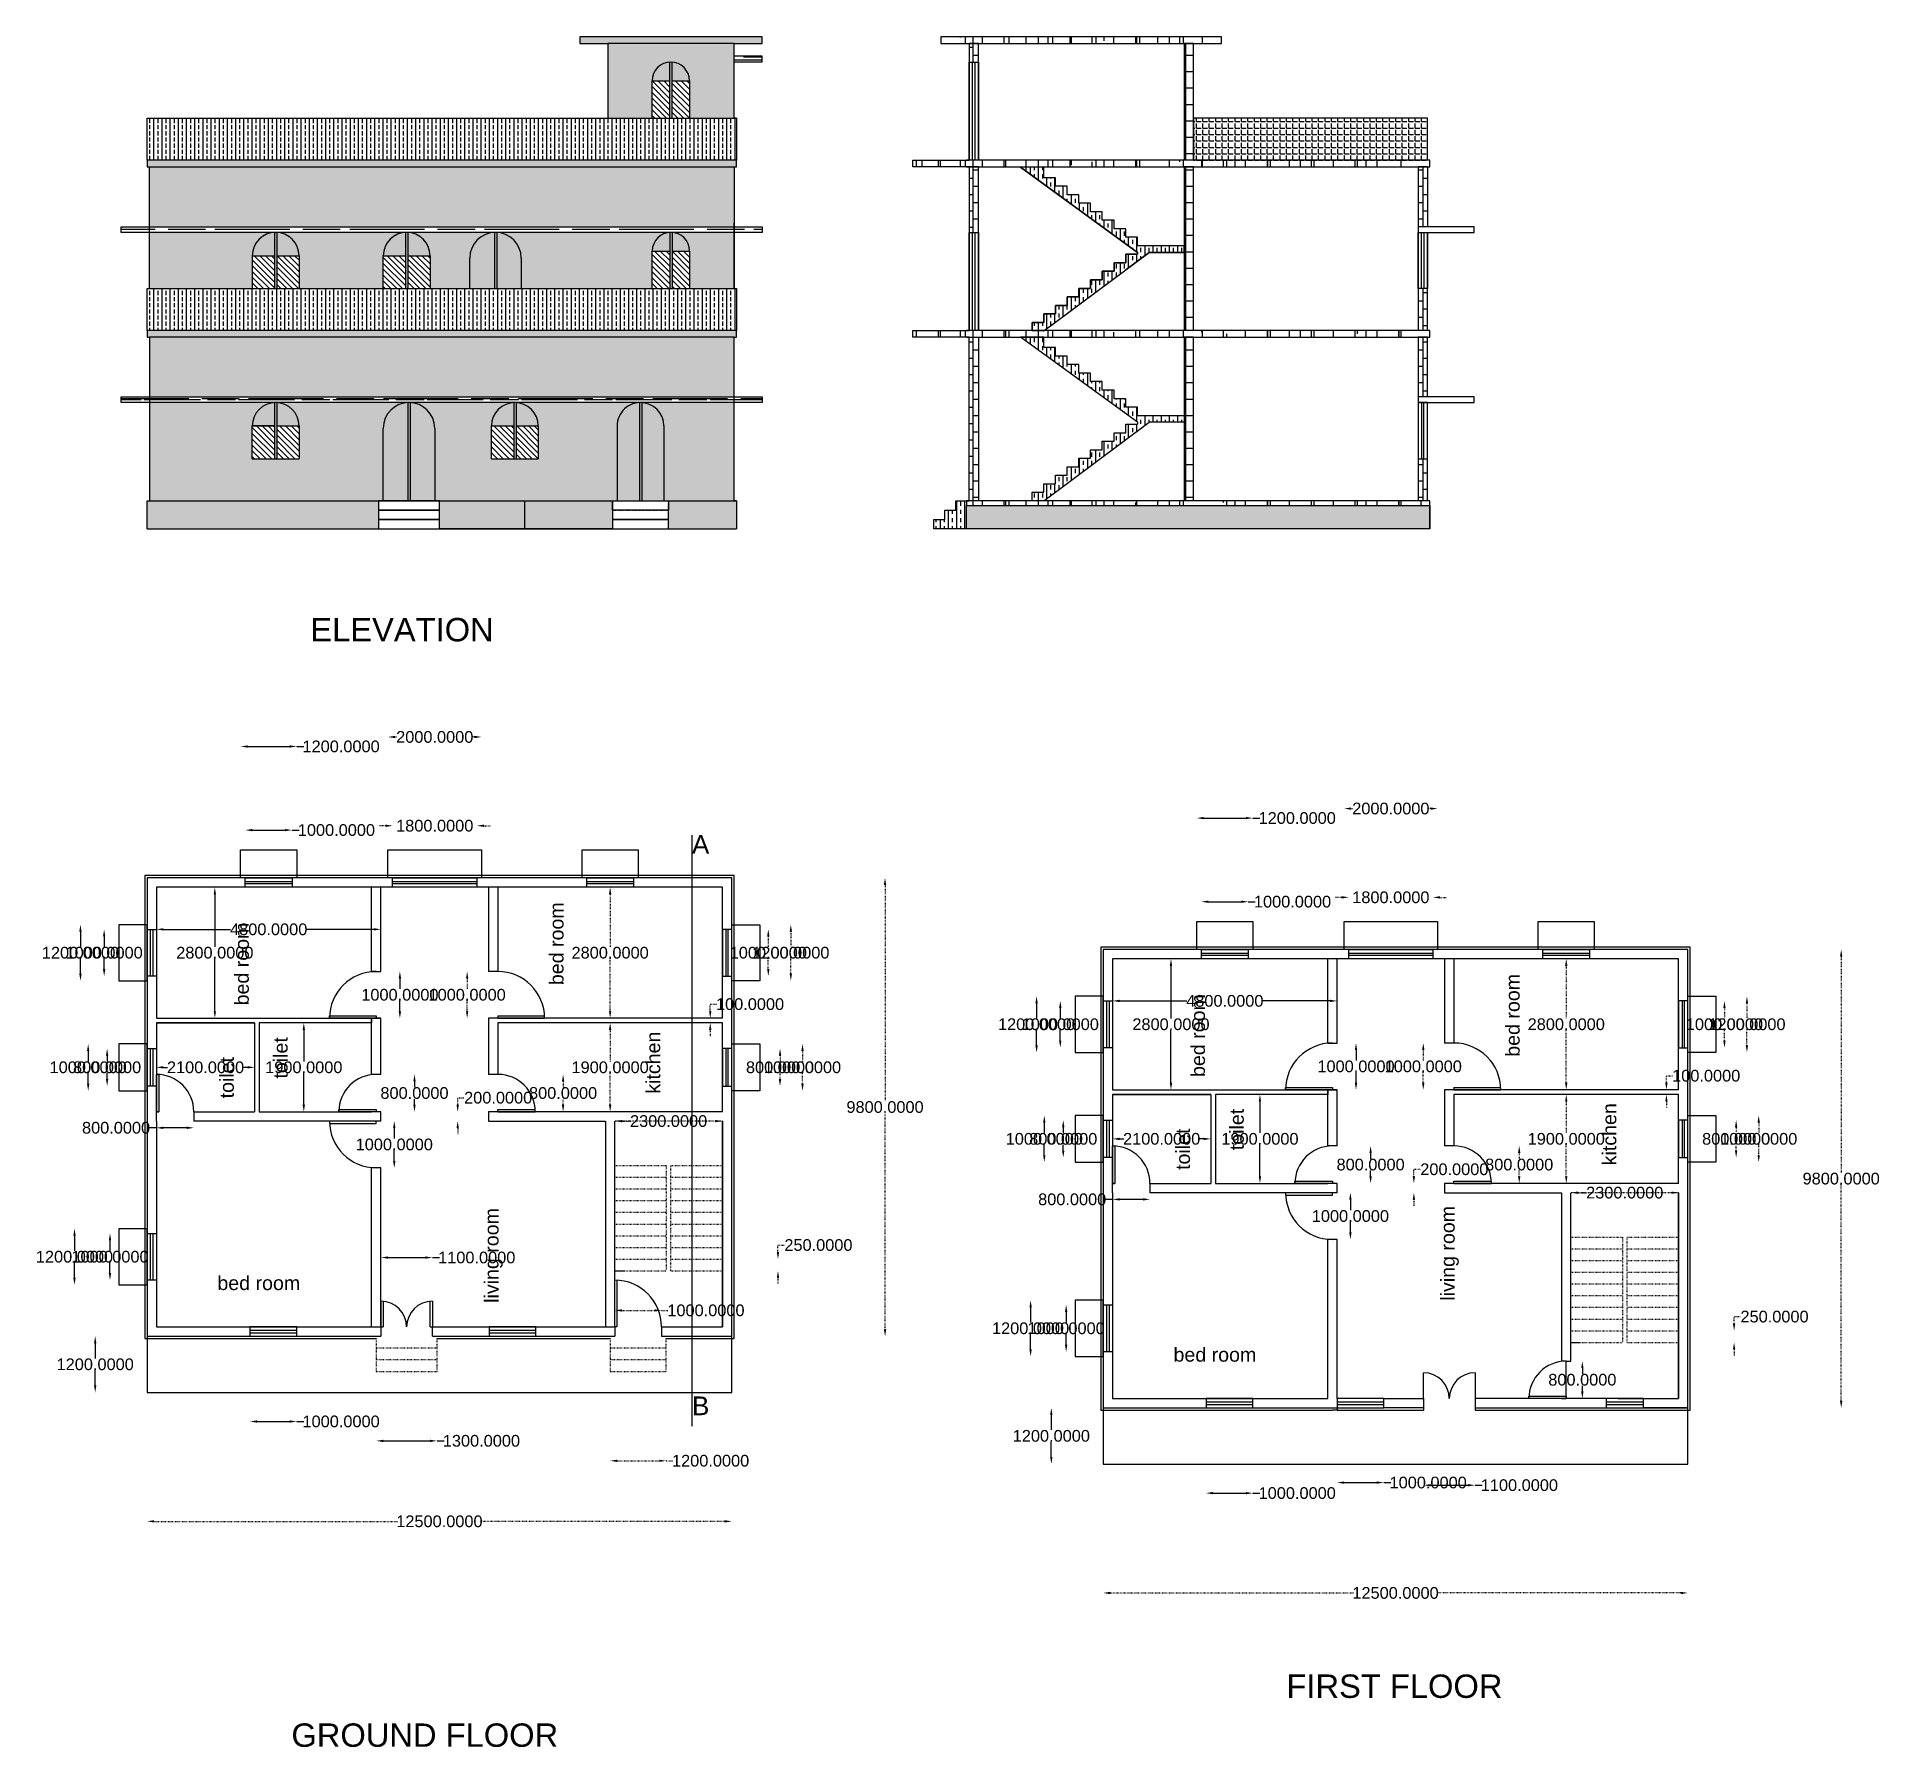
# Model space of a CAD drawing. Header units: inches. Extents: x -18378 to 21009, y -21280 to 15286.
import ezdxf

# ---------------------------------------------------------------- set-up
doc = ezdxf.new("R2010")
doc.units = ezdxf.units.IN
doc.header["$MEASUREMENT"] = 0
doc.linetypes.add('ACAD_ISO03W100', pattern=[30, 12, -18])
for name, color, linetype in [('door', 130, 'Continuous'), ('elevation', 50, 'Continuous'), ('steps', 100, 'ACAD_ISO03W100'), ('window', 210, 'Continuous'), ('window shade', 10, 'Continuous')]:
    doc.layers.add(name, color=color, linetype=linetype)
doc.styles.get("Standard").update_dxf_attribs({"font": 'arial.ttf'})
doc.dimstyles.get("Standard").update_dxf_attribs({"dimtxt": 250.0005, "dimasz": 150, "dimexe": 0.18, "dimexo": 0.0625, "dimgap": 0.09, "dimtad": 0, "dimtih": 1, "dimtoh": 1, "dimdec": 4, "dimzin": 0, "dimdsep": 46, "dimtxsty": 'Standard', "dimcen": 200, "dimse1": 1, "dimse2": 1, "dimadec": 0, "dimazin": 0, "dimtfac": 1, "dimtdec": 4, "dimtofl": 0, "dimtmove": 0, "dimatfit": 3, "dimfxl": 1, "dimtolj": 1, "dimtzin": 0, "dimarcsym": 0})
pattern_1 = [(0, (50, -4540), (3.125, 6.25), [0, -6.25])]
pattern_2 = [(45, (50, -4540), (-17.67767, 17.67767), []), (135, (50, -4540), (-53.033009, 17.67767), [62.5, -37.5])]
pattern_3 = [(90, (-15861.14, -4540), (-175, 1e-14), []), (90, (-15948.64, -4540), (-175, 1e-14), [87.5, -87.5])]

msp = doc.modelspace()

# ---------------------------------------------------------------- texts
at = {"layer": 'elevation', "color": 11}
for p in [(-14517.9045, -11507.78905), (5923.35083, -13038.44747)]:
    msp.add_text('bed room', height=300, dxfattribs=at).set_placement(p)
at = {"layer": 'elevation', "color": 7, "true_color": 0xffffff, "insert": (-12530.50106, 2861.57656), "char_height": 500, "attachment_point": 1}
msp.add_mtext('ELEVATION', dxfattribs=at)
at = {"layer": 'elevation', "color": 7, "true_color": 0xffffff, "insert": (-4372.12308, -1780.64558), "char_height": 400, "attachment_point": 1}
msp.add_mtext_dynamic_manual_height_columns('A\\P\\P\\P\\P\\P\\P\\P\\P\\P\\P\\P\\P\\P\\P\\P\\P\\P\\PB', width=4049.6769434, gutter_width=1500, heights=[0], dxfattribs=at)
at = {"layer": 'elevation', "color": 240, "true_color": 0xed1f24, "char_height": 300, "attachment_point": 1, "rotation": 90}
for s, width, heights, insert in [('{\\C11;bed room}', 1827.595712, [0], (-7417.38767, -4988.65324)), ('{\\C11;bed room}', 1962.529332, [0], (-14145.73541, -5421.46395)), ('{\\C11;bed room}', 1827.595712, [0], (13023.86766, -6519.31166)), ('{\\C11;bed room}', 1962.529332, [0], (6295.51992, -6952.12238)), ('{\\C11;toilet}', 286.9245977, [0], (-13316.54174, -6986.51901)), ('{\\C11;\\c7500274;toilet}', 1613.0754023, [513.86675], (-14466.54174, -7408.83542)), ('{\\C11;toilet}', 286.9245977, [0], (7124.71359, -8517.17743)), ('{\\C11;\\c7500274;toilet}', 1613.0754023, [513.86675], (5974.71359, -8939.49385)), ('{\\C11;living room}', 2136.4243726, [0], (-8806.81893, -11781.28127)), ('{\\C11;living room}', 2136.4243726, [0], (11634.4364, -11735.18628))]:
    msp.add_mtext_dynamic_manual_height_columns(s, width=width, gutter_width=1500, heights=heights, dxfattribs=dict(at, insert=insert))
at = {"layer": 'elevation', "color": 11, "char_height": 300, "attachment_point": 1, "rotation": 90}
for insert in [(-5350.87603, -7309.69551), (15090.3793, -8840.35393)]:
    msp.add_mtext('kitchen', dxfattribs=dict(at, insert=insert))
at = {"layer": 'elevation', "color": 0, "char_height": 500, "attachment_point": 1}
for s, width, insert in [('FIRST FLOOR', 5860.3248287, (8337.79085, -19726.83215)), ('GROUND FLOOR', 8261.430246, (-12935.81525, -20773.11674))]:
    msp.add_mtext_dynamic_manual_height_columns(s, width=width, gutter_width=1500, heights=[0], dxfattribs=dict(at, insert=insert))

# ---------------------------------------------------------------- blocks, each defined once
blk = doc.blocks.new('*D1')
at = {"layer": 'steps', "color": 0, "lineweight": -2, "transparency": 16777216}
for p, q in [((-15871, -16453), (-10667, -16453)), ((-3671, -16453), (-8876, -16453))]:
    blk.add_line(p, q, dxfattribs=at)
at = {"layer": 'steps', "color": 0, "transparency": 16777216}
for points in [[(-15871, -16428), (-15871, -16478), (-16021, -16453)], [(-3671, -16428), (-3671, -16478), (-3521, -16453)]]:
    blk.add_solid(points, dxfattribs=at)
at = {"layer": 'steps', "color": 0, "transparency": 16777216, "insert": (-9771, -16453), "char_height": 250, "attachment_point": 5}
blk.add_mtext('\\A1;12500.0000', dxfattribs=at)
blk = doc.blocks.new('*D2')
at = {"layer": 'steps', "color": 0, "lineweight": -2, "transparency": 16777216}
for p, q in [((-244, -2846), (-244, -7468)), ((-244, -12346), (-244, -7723))]:
    blk.add_line(p, q, dxfattribs=at)
at = {"layer": 'steps', "color": 0, "transparency": 16777216}
for points in [[(-269, -2846), (-219, -2846), (-244, -2696)], [(-269, -12346), (-219, -12346), (-244, -12496)]]:
    blk.add_solid(points, dxfattribs=at)
at = {"layer": 'steps', "color": 0, "transparency": 16777216, "insert": (-244, -7596), "char_height": 250, "attachment_point": 5}
blk.add_mtext('\\A1;9800.0000', dxfattribs=at)
blk = doc.blocks.new('*D3')
at = {"layer": 'steps', "color": 0, "lineweight": -2, "transparency": 16777216}
for p, q in [((-2489, -6496), (-2489, -6618)), ((-2489, -6996), (-2489, -6873))]:
    blk.add_line(p, q, dxfattribs=at)
at = {"layer": 'steps', "color": 0, "transparency": 16777216}
for points in [[(-2514, -6496), (-2464, -6496), (-2489, -6346)], [(-2514, -6996), (-2464, -6996), (-2489, -7146)]]:
    blk.add_solid(points, dxfattribs=at)
at = {"layer": 'steps', "color": 0, "transparency": 16777216, "insert": (-2489, -6746), "char_height": 250, "attachment_point": 5}
blk.add_mtext('\\A1;800.0000', dxfattribs=at)
blk = doc.blocks.new('*D4')
at = {"layer": 'steps', "color": 0, "lineweight": -2, "transparency": 16777216}
for p, q in [((-2008, -6396), (-2008, -6618)), ((-2008, -7096), (-2008, -6873))]:
    blk.add_line(p, q, dxfattribs=at)
at = {"layer": 'steps', "color": 0, "transparency": 16777216}
for points in [[(-2033, -6396), (-1983, -6396), (-2008, -6246)], [(-2033, -7096), (-1983, -7096), (-2008, -7246)]]:
    blk.add_solid(points, dxfattribs=at)
at = {"layer": 'steps', "color": 0, "transparency": 16777216, "insert": (-2008, -6746), "char_height": 250, "attachment_point": 5}
blk.add_mtext('\\A1;1000.0000', dxfattribs=at)
blk = doc.blocks.new('*D5')
at = {"layer": 'steps', "color": 0, "lineweight": -2, "transparency": 16777216}
for p, q in [((-2740, -3946), (-2740, -4168)), ((-2740, -4646), (-2740, -4423))]:
    blk.add_line(p, q, dxfattribs=at)
at = {"layer": 'steps', "color": 0, "transparency": 16777216}
for points in [[(-2765, -3946), (-2715, -3946), (-2740, -3796)], [(-2765, -4646), (-2715, -4646), (-2740, -4796)]]:
    blk.add_solid(points, dxfattribs=at)
at = {"layer": 'steps', "color": 0, "transparency": 16777216, "insert": (-2740, -4296), "char_height": 250, "attachment_point": 5}
blk.add_mtext('\\A1;1000.0000', dxfattribs=at)
blk = doc.blocks.new('*D6')
at = {"layer": 'steps', "color": 0, "lineweight": -2, "transparency": 16777216}
for p, q in [((-2258, -3846), (-2258, -4168)), ((-2258, -4746), (-2258, -4423))]:
    blk.add_line(p, q, dxfattribs=at)
at = {"layer": 'steps', "color": 0, "transparency": 16777216}
for points in [[(-2283, -3846), (-2233, -3846), (-2258, -3696)], [(-2283, -4746), (-2233, -4746), (-2258, -4896)]]:
    blk.add_solid(points, dxfattribs=at)
at = {"layer": 'steps', "color": 0, "transparency": 16777216, "insert": (-2258, -4296), "char_height": 250, "attachment_point": 5}
blk.add_mtext('\\A1;1200.0000', dxfattribs=at)
blk = doc.blocks.new('*D7')
at = {"layer": 'steps', "color": 0, "lineweight": -2, "transparency": 16777216}
for p, q in [((-5871, -7896), (-5684, -7896)), ((-3871, -7896), (-4059, -7896))]:
    blk.add_line(p, q, dxfattribs=at)
at = {"layer": 'steps', "color": 0, "transparency": 16777216}
for points in [[(-5871, -7871), (-5871, -7921), (-6021, -7896)], [(-3871, -7871), (-3871, -7921), (-3721, -7896)]]:
    blk.add_solid(points, dxfattribs=at)
at = {"layer": 'steps', "color": 0, "transparency": 16777216, "insert": (-4871, -7896), "char_height": 250, "attachment_point": 5}
blk.add_mtext('\\A1;2300.0000', dxfattribs=at)
blk = doc.blocks.new('*D8')
at = {"layer": 'steps', "color": 0, "lineweight": -2, "transparency": 16777216}
for p, q in [((-2533, -10696), (-2533, -10546)), ((-2533, -10546), (-2383, -10546)), ((-2533, -11246), (-2533, -11396))]:
    blk.add_line(p, q, dxfattribs=at)
at = {"layer": 'steps', "color": 0, "transparency": 16777216}
for points in [[(-2558, -10696), (-2508, -10696), (-2533, -10846)], [(-2558, -11246), (-2508, -11246), (-2533, -11096)]]:
    blk.add_solid(points, dxfattribs=at)
at = {"layer": 'steps', "color": 0, "transparency": 16777216, "insert": (-1668, -10546), "char_height": 250, "attachment_point": 5}
blk.add_mtext('\\A1;250.0000', dxfattribs=at)
blk = doc.blocks.new('*D9')
at = {"layer": 'steps', "color": 0, "lineweight": -2, "transparency": 16777216}
for p, q in [((-5871, -11943), (-5171, -11943)), ((-5021, -11943), (-4871, -11943))]:
    blk.add_line(p, q, dxfattribs=at)
at = {"layer": 'steps', "color": 0, "transparency": 16777216}
for points in [[(-5871, -11918), (-5871, -11968), (-6021, -11943)], [(-5171, -11918), (-5171, -11968), (-5021, -11943)]]:
    blk.add_solid(points, dxfattribs=at)
at = {"layer": 'steps', "color": 0, "transparency": 16777216, "insert": (-4073, -11943), "char_height": 250, "attachment_point": 5}
blk.add_mtext('\\A1;1000.0000', dxfattribs=at)
blk = doc.blocks.new('*D10')
at = {"layer": 'steps', "color": 0, "lineweight": -2, "transparency": 16777216}
for p, q in [((-5971, -15158), (-5071, -15158)), ((-4921, -15158), (-4771, -15158))]:
    blk.add_line(p, q, dxfattribs=at)
at = {"layer": 'steps', "color": 0, "transparency": 16777216}
for points in [[(-5971, -15133), (-5971, -15183), (-6121, -15158)], [(-5071, -15133), (-5071, -15183), (-4921, -15158)]]:
    blk.add_solid(points, dxfattribs=at)
at = {"layer": 'steps', "color": 0, "transparency": 16777216, "insert": (-3973, -15158), "char_height": 250, "attachment_point": 5}
blk.add_mtext('\\A1;1200.0000', dxfattribs=at)
blk = doc.blocks.new('*D11')
at = {"layer": 'steps', "color": 0, "lineweight": -2, "transparency": 16777216}
for p, q in [((-3981, -5546), (-3981, -5396)), ((-3981, -5396), (-3831, -5396)), ((-3981, -5946), (-3981, -6096))]:
    blk.add_line(p, q, dxfattribs=at)
at = {"layer": 'steps', "color": 0, "transparency": 16777216}
for points in [[(-4006, -5546), (-3956, -5546), (-3981, -5696)], [(-4006, -5946), (-3956, -5946), (-3981, -5796)]]:
    blk.add_solid(points, dxfattribs=at)
at = {"layer": 'steps', "color": 0, "transparency": 16777216, "insert": (-3130, -5396), "char_height": 250, "attachment_point": 5}
blk.add_mtext('\\A1;100.0000', dxfattribs=at)
blk = doc.blocks.new('*D12')
at = {"layer": 'steps', "color": 0, "lineweight": -2, "transparency": 16777216}
for p, q in [((-6121, -3046), (-6121, -4168)), ((-6121, -5546), (-6121, -4423))]:
    blk.add_line(p, q, dxfattribs=at)
at = {"layer": 'steps', "color": 0, "transparency": 16777216}
for points in [[(-6146, -3046), (-6096, -3046), (-6121, -2896)], [(-6146, -5546), (-6096, -5546), (-6121, -5696)]]:
    blk.add_solid(points, dxfattribs=at)
at = {"layer": 'steps', "color": 0, "transparency": 16777216, "insert": (-6121, -4296), "char_height": 250, "attachment_point": 5}
blk.add_mtext('\\A1;2800.0000', dxfattribs=at)
blk = doc.blocks.new('*D13')
at = {"layer": 'steps', "color": 0, "lineweight": -2, "transparency": 16777216}
for p, q in [((-6121, -5946), (-6121, -6618)), ((-6121, -7546), (-6121, -6873))]:
    blk.add_line(p, q, dxfattribs=at)
at = {"layer": 'steps', "color": 0, "transparency": 16777216}
for points in [[(-6146, -5946), (-6096, -5946), (-6121, -5796)], [(-6146, -7546), (-6096, -7546), (-6121, -7696)]]:
    blk.add_solid(points, dxfattribs=at)
at = {"layer": 'steps', "color": 0, "transparency": 16777216, "insert": (-6121, -6746), "char_height": 250, "attachment_point": 5}
blk.add_mtext('\\A1;1900.0000', dxfattribs=at)
blk = doc.blocks.new('*D14')
at = {"layer": 'steps', "color": 0, "lineweight": -2, "transparency": 16777216}
for p, q in [((-9380, -7546), (-9380, -7396)), ((-9380, -7396), (-9230, -7396)), ((-9380, -8046), (-9380, -8196))]:
    blk.add_line(p, q, dxfattribs=at)
at = {"layer": 'steps', "color": 0, "transparency": 16777216}
for points in [[(-9405, -7546), (-9355, -7546), (-9380, -7696)], [(-9405, -8046), (-9355, -8046), (-9380, -7896)]]:
    blk.add_solid(points, dxfattribs=at)
at = {"layer": 'steps', "color": 0, "transparency": 16777216, "insert": (-8515, -7396), "char_height": 250, "attachment_point": 5}
blk.add_mtext('\\A1;200.0000', dxfattribs=at)
blk = doc.blocks.new('*D15')
at = {"layer": 'steps', "color": 0, "lineweight": -2, "transparency": 16777216}
for p, q in [((-7127, -7046), (-7127, -7168)), ((-7127, -7546), (-7127, -7423))]:
    blk.add_line(p, q, dxfattribs=at)
at = {"layer": 'steps', "color": 0, "transparency": 16777216}
for points in [[(-7152, -7046), (-7102, -7046), (-7127, -6896)], [(-7152, -7546), (-7102, -7546), (-7127, -7696)]]:
    blk.add_solid(points, dxfattribs=at)
at = {"layer": 'steps', "color": 0, "transparency": 16777216, "insert": (-7127, -7296), "char_height": 250, "attachment_point": 5}
blk.add_mtext('\\A1;800.0000', dxfattribs=at)
blk = doc.blocks.new('*D16')
at = {"layer": 'steps', "color": 0, "lineweight": -2, "transparency": 16777216}
for p, q in [((-9178, -4846), (-9178, -5068)), ((-9178, -5546), (-9178, -5323))]:
    blk.add_line(p, q, dxfattribs=at)
at = {"layer": 'steps', "color": 0, "transparency": 16777216}
for points in [[(-9203, -4846), (-9153, -4846), (-9178, -4696)], [(-9203, -5546), (-9153, -5546), (-9178, -5696)]]:
    blk.add_solid(points, dxfattribs=at)
at = {"layer": 'steps', "color": 0, "transparency": 16777216, "insert": (-9178, -5196), "char_height": 250, "attachment_point": 5}
blk.add_mtext('\\A1;1000.0000', dxfattribs=at)
blk = doc.blocks.new('*D17')
at = {"layer": 'steps', "color": 0, "lineweight": -2, "transparency": 16777216}
for p, q in [((-10921, -1581), (-11071, -1581)), ((-8821, -1581), (-8671, -1581))]:
    blk.add_line(p, q, dxfattribs=at)
at = {"layer": 'steps', "color": 0, "transparency": 16777216}
for points in [[(-10921, -1556), (-10921, -1606), (-10771, -1581)], [(-8821, -1556), (-8821, -1606), (-8971, -1581)]]:
    blk.add_solid(points, dxfattribs=at)
at = {"layer": 'steps', "color": 0, "transparency": 16777216, "insert": (-9871, -1581), "char_height": 250, "attachment_point": 5}
blk.add_mtext('\\A1;1800.0000', dxfattribs=at)
blk = doc.blocks.new('*D18')
at = {"layer": 'steps', "color": 0, "lineweight": -2, "transparency": 16777216}
for p, q in [((-10721, 317), (-10684, 317)), ((-9021, 317), (-9059, 317))]:
    blk.add_line(p, q, dxfattribs=at)
at = {"layer": 'steps', "color": 0, "transparency": 16777216}
for points in [[(-10721, 342), (-10721, 292), (-10871, 317)], [(-9021, 342), (-9021, 292), (-8871, 317)]]:
    blk.add_solid(points, dxfattribs=at)
at = {"layer": 'steps', "color": 0, "transparency": 16777216, "insert": (-9871, 317), "char_height": 250, "attachment_point": 5}
blk.add_mtext('\\A1;2000.0000', dxfattribs=at)
blk = doc.blocks.new('*D19')
at = {"layer": 'door', "color": 0, "lineweight": -2, "transparency": 16777216}
for p, q in [((-10616, -4846), (-10616, -5068)), ((-10616, -5546), (-10616, -5323))]:
    blk.add_line(p, q, dxfattribs=at)
at = {"layer": 'door', "color": 0, "transparency": 16777216}
for points in [[(-10641, -4846), (-10591, -4846), (-10616, -4696)], [(-10641, -5546), (-10591, -5546), (-10616, -5696)]]:
    blk.add_solid(points, dxfattribs=at)
at = {"layer": 'door', "color": 0, "transparency": 16777216, "insert": (-10616, -5196), "char_height": 250, "attachment_point": 5}
blk.add_mtext('\\A1;1000.0000', dxfattribs=at)
blk = doc.blocks.new('*D20')
at = {"layer": 'door', "color": 0, "lineweight": -2, "transparency": 16777216}
for p, q in [((-10304, -7046), (-10304, -7168)), ((-10304, -7546), (-10304, -7423))]:
    blk.add_line(p, q, dxfattribs=at)
at = {"layer": 'door', "color": 0, "transparency": 16777216}
for points in [[(-10329, -7046), (-10279, -7046), (-10304, -6896)], [(-10329, -7546), (-10279, -7546), (-10304, -7696)]]:
    blk.add_solid(points, dxfattribs=at)
at = {"layer": 'door', "color": 0, "transparency": 16777216, "insert": (-10304, -7296), "char_height": 250, "attachment_point": 5}
blk.add_mtext('\\A1;800.0000', dxfattribs=at)
blk = doc.blocks.new('*D21')
at = {"layer": 'door', "color": 0, "lineweight": -2, "transparency": 16777216}
for p, q in [((-10736, -8046), (-10736, -8268)), ((-10736, -8746), (-10736, -8523))]:
    blk.add_line(p, q, dxfattribs=at)
at = {"layer": 'door', "color": 0, "transparency": 16777216}
for points in [[(-10761, -8046), (-10711, -8046), (-10736, -7896)], [(-10761, -8746), (-10711, -8746), (-10736, -8896)]]:
    blk.add_solid(points, dxfattribs=at)
at = {"layer": 'door', "color": 0, "transparency": 16777216, "insert": (-10736, -8396), "char_height": 250, "attachment_point": 5}
blk.add_mtext('\\A1;1000.0000', dxfattribs=at)
blk = doc.blocks.new('*D22')
at = {"layer": 'door', "color": 0, "lineweight": -2, "transparency": 16777216}
for p, q in [((-14572, -3046), (-14572, -4168)), ((-14572, -5546), (-14572, -4423))]:
    blk.add_line(p, q, dxfattribs=at)
at = {"layer": 'door', "color": 0, "transparency": 16777216}
for points in [[(-14597, -3046), (-14547, -3046), (-14572, -2896)], [(-14597, -5546), (-14547, -5546), (-14572, -5696)]]:
    blk.add_solid(points, dxfattribs=at)
at = {"layer": 'door', "color": 0, "transparency": 16777216, "insert": (-14572, -4296), "char_height": 250, "attachment_point": 5}
blk.add_mtext('\\A1;2800.0000', dxfattribs=at)
blk = doc.blocks.new('*D23')
at = {"layer": 'door', "color": 0, "lineweight": -2, "transparency": 16777216}
for p, q in [((-15671, -3796), (-14236, -3796)), ((-11171, -3796), (-12606, -3796))]:
    blk.add_line(p, q, dxfattribs=at)
at = {"layer": 'door', "color": 0, "transparency": 16777216}
for points in [[(-15671, -3771), (-15671, -3821), (-15821, -3796)], [(-11171, -3771), (-11171, -3821), (-11021, -3796)]]:
    blk.add_solid(points, dxfattribs=at)
at = {"layer": 'door', "color": 0, "transparency": 16777216, "insert": (-13421, -3796), "char_height": 250, "attachment_point": 5}
blk.add_mtext('\\A1;4800.0000', dxfattribs=at)
blk = doc.blocks.new('*D24')
at = {"layer": 'door', "color": 0, "lineweight": -2, "transparency": 16777216}
for p, q in [((-13771, -1674), (-13071, -1674)), ((-12921, -1674), (-12771, -1674))]:
    blk.add_line(p, q, dxfattribs=at)
at = {"layer": 'door', "color": 0, "transparency": 16777216}
for points in [[(-13771, -1649), (-13771, -1699), (-13921, -1674)], [(-13071, -1649), (-13071, -1699), (-12921, -1674)]]:
    blk.add_solid(points, dxfattribs=at)
at = {"layer": 'door', "color": 0, "transparency": 16777216, "insert": (-11973, -1674), "char_height": 250, "attachment_point": 5}
blk.add_mtext('\\A1;1000.0000', dxfattribs=at)
blk = doc.blocks.new('*D25')
at = {"layer": 'door', "color": 0, "lineweight": -2, "transparency": 16777216}
for p, q in [((-13871, 114), (-12971, 114)), ((-12821, 114), (-12671, 114))]:
    blk.add_line(p, q, dxfattribs=at)
at = {"layer": 'door', "color": 0, "transparency": 16777216}
for points in [[(-13871, 139), (-13871, 89), (-14021, 114)], [(-12971, 139), (-12971, 89), (-12821, 114)]]:
    blk.add_solid(points, dxfattribs=at)
at = {"layer": 'door', "color": 0, "transparency": 16777216, "insert": (-11873, 114), "char_height": 250, "attachment_point": 5}
blk.add_mtext('\\A1;1200.0000', dxfattribs=at)
blk = doc.blocks.new('*D26')
at = {"layer": 'door', "color": 0, "lineweight": -2, "transparency": 16777216}
for p, q in [((-16939, -3946), (-16939, -4168)), ((-16939, -4646), (-16939, -4423))]:
    blk.add_line(p, q, dxfattribs=at)
at = {"layer": 'door', "color": 0, "transparency": 16777216}
for points in [[(-16964, -3946), (-16914, -3946), (-16939, -3796)], [(-16964, -4646), (-16914, -4646), (-16939, -4796)]]:
    blk.add_solid(points, dxfattribs=at)
at = {"layer": 'door', "color": 0, "transparency": 16777216, "insert": (-16939, -4296), "char_height": 250, "attachment_point": 5}
blk.add_mtext('\\A1;1000.0000', dxfattribs=at)
blk = doc.blocks.new('*D27')
at = {"layer": 'door', "color": 0, "lineweight": -2, "transparency": 16777216}
for p, q in [((-17445, -3846), (-17445, -4168)), ((-17445, -4746), (-17445, -4423))]:
    blk.add_line(p, q, dxfattribs=at)
at = {"layer": 'door', "color": 0, "transparency": 16777216}
for points in [[(-17470, -3846), (-17420, -3846), (-17445, -3696)], [(-17470, -4746), (-17420, -4746), (-17445, -4896)]]:
    blk.add_solid(points, dxfattribs=at)
at = {"layer": 'door', "color": 0, "transparency": 16777216, "insert": (-17445, -4296), "char_height": 250, "attachment_point": 5}
blk.add_mtext('\\A1;1200.0000', dxfattribs=at)
blk = doc.blocks.new('*D28')
at = {"layer": 'door', "color": 0, "lineweight": -2, "transparency": 16777216}
for p, q in [((-16875, -6496), (-16875, -6618)), ((-16875, -6996), (-16875, -6873))]:
    blk.add_line(p, q, dxfattribs=at)
at = {"layer": 'door', "color": 0, "transparency": 16777216}
for points in [[(-16900, -6496), (-16850, -6496), (-16875, -6346)], [(-16900, -6996), (-16850, -6996), (-16875, -7146)]]:
    blk.add_solid(points, dxfattribs=at)
at = {"layer": 'door', "color": 0, "transparency": 16777216, "insert": (-16875, -6746), "char_height": 250, "attachment_point": 5}
blk.add_mtext('\\A1;800.0000', dxfattribs=at)
blk = doc.blocks.new('*D29')
at = {"layer": 'door', "color": 0, "lineweight": -2, "transparency": 16777216}
for p, q in [((-17280, -6396), (-17280, -6618)), ((-17280, -7096), (-17280, -6873))]:
    blk.add_line(p, q, dxfattribs=at)
at = {"layer": 'door', "color": 0, "transparency": 16777216}
for points in [[(-17305, -6396), (-17255, -6396), (-17280, -6246)], [(-17305, -7096), (-17255, -7096), (-17280, -7246)]]:
    blk.add_solid(points, dxfattribs=at)
at = {"layer": 'door', "color": 0, "transparency": 16777216, "insert": (-17280, -6746), "char_height": 250, "attachment_point": 5}
blk.add_mtext('\\A1;1000.0000', dxfattribs=at)
blk = doc.blocks.new('*D30')
at = {"layer": 'elevation', "color": 0, "lineweight": -2, "transparency": 16777216}
for p, q in [((-15671, -6746), (-15584, -6746)), ((-13871, -6746), (-13959, -6746))]:
    blk.add_line(p, q, dxfattribs=at)
at = {"layer": 'elevation', "color": 0, "transparency": 16777216}
for points in [[(-15671, -6721), (-15671, -6771), (-15821, -6746)], [(-13871, -6721), (-13871, -6771), (-13721, -6746)]]:
    blk.add_solid(points, dxfattribs=at)
at = {"layer": 'elevation', "color": 0, "transparency": 16777216, "insert": (-14771, -6746), "char_height": 250, "attachment_point": 5}
blk.add_mtext('\\A1;2100.0000', dxfattribs=at)
blk = doc.blocks.new('*D31')
at = {"layer": 'door', "color": 0, "lineweight": -2, "transparency": 16777216}
for p, q in [((-15821, -8039), (-15971, -8039)), ((-15171, -8039), (-15671, -8039))]:
    blk.add_line(p, q, dxfattribs=at)
at = {"layer": 'door', "color": 0, "transparency": 16777216}
for points in [[(-15671, -8014), (-15671, -8064), (-15821, -8039)], [(-15171, -8014), (-15171, -8064), (-15021, -8039)]]:
    blk.add_solid(points, dxfattribs=at)
at = {"layer": 'door', "color": 0, "transparency": 16777216, "insert": (-16684, -8039), "char_height": 250, "attachment_point": 5}
blk.add_mtext('\\A1;800.0000', dxfattribs=at)
blk = doc.blocks.new('*D32')
at = {"layer": 'door', "color": 0, "lineweight": -2, "transparency": 16777216}
for p, q in [((-12670, -5946), (-12670, -6618)), ((-12670, -7546), (-12670, -6873))]:
    blk.add_line(p, q, dxfattribs=at)
at = {"layer": 'door', "color": 0, "transparency": 16777216}
for points in [[(-12695, -5946), (-12645, -5946), (-12670, -5796)], [(-12695, -7546), (-12645, -7546), (-12670, -7696)]]:
    blk.add_solid(points, dxfattribs=at)
at = {"layer": 'door', "color": 0, "transparency": 16777216, "insert": (-12670, -6746), "char_height": 250, "attachment_point": 5}
blk.add_mtext('\\A1;1900.0000', dxfattribs=at)
blk = doc.blocks.new('*D33')
at = {"layer": 'door', "color": 0, "lineweight": -2, "transparency": 16777216}
for p, q in [((-16814, -10446), (-16814, -10668)), ((-16814, -11146), (-16814, -10923))]:
    blk.add_line(p, q, dxfattribs=at)
at = {"layer": 'door', "color": 0, "transparency": 16777216}
for points in [[(-16839, -10446), (-16789, -10446), (-16814, -10296)], [(-16839, -11146), (-16789, -11146), (-16814, -11296)]]:
    blk.add_solid(points, dxfattribs=at)
at = {"layer": 'door', "color": 0, "transparency": 16777216, "insert": (-16814, -10796), "char_height": 250, "attachment_point": 5}
blk.add_mtext('\\A1;1000.0000', dxfattribs=at)
blk = doc.blocks.new('*D34')
at = {"layer": 'door', "color": 0, "lineweight": -2, "transparency": 16777216}
for p, q in [((-17573, -10346), (-17573, -10668)), ((-17573, -11246), (-17573, -10923))]:
    blk.add_line(p, q, dxfattribs=at)
at = {"layer": 'door', "color": 0, "transparency": 16777216}
for points in [[(-17598, -10346), (-17548, -10346), (-17573, -10196)], [(-17598, -11246), (-17548, -11246), (-17573, -11396)]]:
    blk.add_solid(points, dxfattribs=at)
at = {"layer": 'door', "color": 0, "transparency": 16777216, "insert": (-17573, -10796), "char_height": 250, "attachment_point": 5}
blk.add_mtext('\\A1;1200.0000', dxfattribs=at)
blk = doc.blocks.new('*D35')
at = {"layer": 'window shade', "color": 0, "lineweight": -2, "transparency": 16777216}
for p, q in [((-17130, -12646), (-17130, -12968)), ((-17130, -13546), (-17130, -13223))]:
    blk.add_line(p, q, dxfattribs=at)
at = {"layer": 'window shade', "color": 0, "transparency": 16777216}
for points in [[(-17155, -12646), (-17105, -12646), (-17130, -12496)], [(-17155, -13546), (-17105, -13546), (-17130, -13696)]]:
    blk.add_solid(points, dxfattribs=at)
at = {"layer": 'window shade', "color": 0, "transparency": 16777216, "insert": (-17130, -13096), "char_height": 250, "attachment_point": 5}
blk.add_mtext('\\A1;1200.0000', dxfattribs=at)
blk = doc.blocks.new('*D36')
at = {"layer": 'window shade', "color": 0, "lineweight": -2, "transparency": 16777216}
for p, q in [((-13671, -14318), (-12971, -14318)), ((-12821, -14318), (-12671, -14318))]:
    blk.add_line(p, q, dxfattribs=at)
at = {"layer": 'window shade', "color": 0, "transparency": 16777216}
for points in [[(-13671, -14293), (-13671, -14343), (-13821, -14318)], [(-12971, -14293), (-12971, -14343), (-12821, -14318)]]:
    blk.add_solid(points, dxfattribs=at)
at = {"layer": 'window shade', "color": 0, "transparency": 16777216, "insert": (-11873, -14318), "char_height": 250, "attachment_point": 5}
blk.add_mtext('\\A1;1000.0000', dxfattribs=at)
blk = doc.blocks.new('*D37')
at = {"layer": 'window shade', "color": 0, "lineweight": -2, "transparency": 16777216}
for p, q in [((-10971, -14732), (-9971, -14732)), ((-9821, -14732), (-9671, -14732))]:
    blk.add_line(p, q, dxfattribs=at)
at = {"layer": 'window shade', "color": 0, "transparency": 16777216}
for points in [[(-10971, -14707), (-10971, -14757), (-11121, -14732)], [(-9971, -14707), (-9971, -14757), (-9821, -14732)]]:
    blk.add_solid(points, dxfattribs=at)
at = {"layer": 'window shade', "color": 0, "transparency": 16777216, "insert": (-8873, -14732), "char_height": 250, "attachment_point": 5}
blk.add_mtext('\\A1;1300.0000', dxfattribs=at)
blk = doc.blocks.new('*D38')
at = {"layer": 'window shade', "color": 0, "lineweight": -2, "transparency": 16777216}
for p, q in [((-10871, -10813), (-10071, -10813)), ((-9921, -10813), (-9771, -10813))]:
    blk.add_line(p, q, dxfattribs=at)
at = {"layer": 'window shade', "color": 0, "transparency": 16777216}
for points in [[(-10871, -10788), (-10871, -10838), (-11021, -10813)], [(-10071, -10788), (-10071, -10838), (-9921, -10813)]]:
    blk.add_solid(points, dxfattribs=at)
at = {"layer": 'window shade', "color": 0, "transparency": 16777216, "insert": (-8973, -10813), "char_height": 250, "attachment_point": 5}
blk.add_mtext('\\A1;1100.0000', dxfattribs=at)
blk = doc.blocks.new('*D65')
at = {"layer": 'steps', "color": 0, "lineweight": -2, "transparency": 16777216}
for p, q in [((4570, -17984), (9775, -17984)), ((16770, -17984), (11565, -17984))]:
    blk.add_line(p, q, dxfattribs=at)
at = {"layer": 'steps', "color": 0, "transparency": 16777216}
for points in [[(4570, -17959), (4570, -18009), (4420, -17984)], [(16770, -17959), (16770, -18009), (16920, -17984)]]:
    blk.add_solid(points, dxfattribs=at)
at = {"layer": 'steps', "color": 0, "transparency": 16777216, "insert": (10670, -17984), "char_height": 250, "attachment_point": 5}
blk.add_mtext('\\A1;12500.0000', dxfattribs=at)
blk = doc.blocks.new('*D66')
at = {"layer": 'steps', "color": 0, "lineweight": -2, "transparency": 16777216}
for p, q in [((20198, -4376), (20198, -8999)), ((20198, -13876), (20198, -9254))]:
    blk.add_line(p, q, dxfattribs=at)
at = {"layer": 'steps', "color": 0, "transparency": 16777216}
for points in [[(20173, -4376), (20223, -4376), (20198, -4226)], [(20173, -13876), (20223, -13876), (20198, -14026)]]:
    blk.add_solid(points, dxfattribs=at)
at = {"layer": 'steps', "color": 0, "transparency": 16777216, "insert": (20198, -9126), "char_height": 250, "attachment_point": 5}
blk.add_mtext('\\A1;9800.0000', dxfattribs=at)
blk = doc.blocks.new('*D67')
at = {"layer": 'steps', "color": 0, "lineweight": -2, "transparency": 16777216}
for p, q in [((17952, -8026), (17952, -8149)), ((17952, -8526), (17952, -8404))]:
    blk.add_line(p, q, dxfattribs=at)
at = {"layer": 'steps', "color": 0, "transparency": 16777216}
for points in [[(17927, -8026), (17977, -8026), (17952, -7876)], [(17927, -8526), (17977, -8526), (17952, -8676)]]:
    blk.add_solid(points, dxfattribs=at)
at = {"layer": 'steps', "color": 0, "transparency": 16777216, "insert": (17952, -8276), "char_height": 250, "attachment_point": 5}
blk.add_mtext('\\A1;800.0000', dxfattribs=at)
blk = doc.blocks.new('*D68')
at = {"layer": 'steps', "color": 0, "lineweight": -2, "transparency": 16777216}
for p, q in [((18434, -7926), (18434, -8149)), ((18434, -8626), (18434, -8404))]:
    blk.add_line(p, q, dxfattribs=at)
at = {"layer": 'steps', "color": 0, "transparency": 16777216}
for points in [[(18409, -7926), (18459, -7926), (18434, -7776)], [(18409, -8626), (18459, -8626), (18434, -8776)]]:
    blk.add_solid(points, dxfattribs=at)
at = {"layer": 'steps', "color": 0, "transparency": 16777216, "insert": (18434, -8276), "char_height": 250, "attachment_point": 5}
blk.add_mtext('\\A1;1000.0000', dxfattribs=at)
blk = doc.blocks.new('*D69')
at = {"layer": 'steps', "color": 0, "lineweight": -2, "transparency": 16777216}
for p, q in [((17702, -5476), (17702, -5699)), ((17702, -6176), (17702, -5954))]:
    blk.add_line(p, q, dxfattribs=at)
at = {"layer": 'steps', "color": 0, "transparency": 16777216}
for points in [[(17677, -5476), (17727, -5476), (17702, -5326)], [(17677, -6176), (17727, -6176), (17702, -6326)]]:
    blk.add_solid(points, dxfattribs=at)
at = {"layer": 'steps', "color": 0, "transparency": 16777216, "insert": (17702, -5826), "char_height": 250, "attachment_point": 5}
blk.add_mtext('\\A1;1000.0000', dxfattribs=at)
blk = doc.blocks.new('*D70')
at = {"layer": 'steps', "color": 0, "lineweight": -2, "transparency": 16777216}
for p, q in [((18183, -5376), (18183, -5699)), ((18183, -6276), (18183, -5954))]:
    blk.add_line(p, q, dxfattribs=at)
at = {"layer": 'steps', "color": 0, "transparency": 16777216}
for points in [[(18158, -5376), (18208, -5376), (18183, -5226)], [(18158, -6276), (18208, -6276), (18183, -6426)]]:
    blk.add_solid(points, dxfattribs=at)
at = {"layer": 'steps', "color": 0, "transparency": 16777216, "insert": (18183, -5826), "char_height": 250, "attachment_point": 5}
blk.add_mtext('\\A1;1200.0000', dxfattribs=at)
blk = doc.blocks.new('*D71')
at = {"layer": 'steps', "color": 0, "lineweight": -2, "transparency": 16777216}
for p, q in [((14570, -9426), (14758, -9426)), ((16570, -9426), (16382, -9426))]:
    blk.add_line(p, q, dxfattribs=at)
at = {"layer": 'steps', "color": 0, "transparency": 16777216}
for points in [[(14570, -9401), (14570, -9451), (14420, -9426)], [(16570, -9401), (16570, -9451), (16720, -9426)]]:
    blk.add_solid(points, dxfattribs=at)
at = {"layer": 'steps', "color": 0, "transparency": 16777216, "insert": (15570, -9426), "char_height": 250, "attachment_point": 5}
blk.add_mtext('\\A1;2300.0000', dxfattribs=at)
blk = doc.blocks.new('*D72')
at = {"layer": 'steps', "color": 0, "lineweight": -2, "transparency": 16777216}
for p, q in [((17908, -12226), (17908, -12076)), ((17908, -12076), (18058, -12076)), ((17908, -12776), (17908, -12926))]:
    blk.add_line(p, q, dxfattribs=at)
at = {"layer": 'steps', "color": 0, "transparency": 16777216}
for points in [[(17883, -12226), (17933, -12226), (17908, -12376)], [(17883, -12776), (17933, -12776), (17908, -12626)]]:
    blk.add_solid(points, dxfattribs=at)
at = {"layer": 'steps', "color": 0, "transparency": 16777216, "insert": (18773, -12076), "char_height": 250, "attachment_point": 5}
blk.add_mtext('\\A1;250.0000', dxfattribs=at)
blk = doc.blocks.new('*D39')
at = {"layer": 'steps', "color": 0, "lineweight": -2, "transparency": 16777216}
for p, q in [((16461, -7076), (16461, -6926)), ((16461, -6926), (16611, -6926)), ((16461, -7476), (16461, -7626))]:
    blk.add_line(p, q, dxfattribs=at)
at = {"layer": 'steps', "color": 0, "transparency": 16777216}
for points in [[(16436, -7076), (16486, -7076), (16461, -7226)], [(16436, -7476), (16486, -7476), (16461, -7326)]]:
    blk.add_solid(points, dxfattribs=at)
at = {"layer": 'steps', "color": 0, "transparency": 16777216, "insert": (17312, -6926), "char_height": 250, "attachment_point": 5}
blk.add_mtext('\\A1;100.0000', dxfattribs=at)
blk = doc.blocks.new('*D40')
at = {"layer": 'steps', "color": 0, "lineweight": -2, "transparency": 16777216}
for p, q in [((14320, -4576), (14320, -5699)), ((14320, -7076), (14320, -5954))]:
    blk.add_line(p, q, dxfattribs=at)
at = {"layer": 'steps', "color": 0, "transparency": 16777216}
for points in [[(14295, -4576), (14345, -4576), (14320, -4426)], [(14295, -7076), (14345, -7076), (14320, -7226)]]:
    blk.add_solid(points, dxfattribs=at)
at = {"layer": 'steps', "color": 0, "transparency": 16777216, "insert": (14320, -5826), "char_height": 250, "attachment_point": 5}
blk.add_mtext('\\A1;2800.0000', dxfattribs=at)
blk = doc.blocks.new('*D41')
at = {"layer": 'steps', "color": 0, "lineweight": -2, "transparency": 16777216}
for p, q in [((14320, -7476), (14320, -8149)), ((14320, -9076), (14320, -8404))]:
    blk.add_line(p, q, dxfattribs=at)
at = {"layer": 'steps', "color": 0, "transparency": 16777216}
for points in [[(14295, -7476), (14345, -7476), (14320, -7326)], [(14295, -9076), (14345, -9076), (14320, -9226)]]:
    blk.add_solid(points, dxfattribs=at)
at = {"layer": 'steps', "color": 0, "transparency": 16777216, "insert": (14320, -8276), "char_height": 250, "attachment_point": 5}
blk.add_mtext('\\A1;1900.0000', dxfattribs=at)
blk = doc.blocks.new('*D42')
at = {"layer": 'steps', "color": 0, "lineweight": -2, "transparency": 16777216}
for p, q in [((11062, -9076), (11062, -8926)), ((11062, -8926), (11212, -8926)), ((11062, -9576), (11062, -9726))]:
    blk.add_line(p, q, dxfattribs=at)
at = {"layer": 'steps', "color": 0, "transparency": 16777216}
for points in [[(11037, -9076), (11087, -9076), (11062, -9226)], [(11037, -9576), (11087, -9576), (11062, -9426)]]:
    blk.add_solid(points, dxfattribs=at)
at = {"layer": 'steps', "color": 0, "transparency": 16777216, "insert": (11927, -8926), "char_height": 250, "attachment_point": 5}
blk.add_mtext('\\A1;200.0000', dxfattribs=at)
blk = doc.blocks.new('*D43')
at = {"layer": 'steps', "color": 0, "lineweight": -2, "transparency": 16777216}
for p, q in [((13314, -8576), (13314, -8699)), ((13314, -9076), (13314, -8954))]:
    blk.add_line(p, q, dxfattribs=at)
at = {"layer": 'steps', "color": 0, "transparency": 16777216}
for points in [[(13289, -8576), (13339, -8576), (13314, -8426)], [(13289, -9076), (13339, -9076), (13314, -9226)]]:
    blk.add_solid(points, dxfattribs=at)
at = {"layer": 'steps', "color": 0, "transparency": 16777216, "insert": (13314, -8826), "char_height": 250, "attachment_point": 5}
blk.add_mtext('\\A1;800.0000', dxfattribs=at)
blk = doc.blocks.new('*D44')
at = {"layer": 'steps', "color": 0, "lineweight": -2, "transparency": 16777216}
for p, q in [((11263, -6376), (11263, -6599)), ((11263, -7076), (11263, -6854))]:
    blk.add_line(p, q, dxfattribs=at)
at = {"layer": 'steps', "color": 0, "transparency": 16777216}
for points in [[(11238, -6376), (11288, -6376), (11263, -6226)], [(11238, -7076), (11288, -7076), (11263, -7226)]]:
    blk.add_solid(points, dxfattribs=at)
at = {"layer": 'steps', "color": 0, "transparency": 16777216, "insert": (11263, -6726), "char_height": 250, "attachment_point": 5}
blk.add_mtext('\\A1;1000.0000', dxfattribs=at)
blk = doc.blocks.new('*D45')
at = {"layer": 'steps', "color": 0, "lineweight": -2, "transparency": 16777216}
for p, q in [((9520, -3112), (9370, -3112)), ((11620, -3112), (11770, -3112))]:
    blk.add_line(p, q, dxfattribs=at)
at = {"layer": 'steps', "color": 0, "transparency": 16777216}
for points in [[(9520, -3087), (9520, -3137), (9670, -3112)], [(11620, -3087), (11620, -3137), (11470, -3112)]]:
    blk.add_solid(points, dxfattribs=at)
at = {"layer": 'steps', "color": 0, "transparency": 16777216, "insert": (10570, -3112), "char_height": 250, "attachment_point": 5}
blk.add_mtext('\\A1;1800.0000', dxfattribs=at)
blk = doc.blocks.new('*D46')
at = {"layer": 'steps', "color": 0, "lineweight": -2, "transparency": 16777216}
for p, q in [((9720, -1214), (9758, -1214)), ((11420, -1214), (11382, -1214))]:
    blk.add_line(p, q, dxfattribs=at)
at = {"layer": 'steps', "color": 0, "transparency": 16777216}
for points in [[(9720, -1189), (9720, -1239), (9570, -1214)], [(11420, -1189), (11420, -1239), (11570, -1214)]]:
    blk.add_solid(points, dxfattribs=at)
at = {"layer": 'steps', "color": 0, "transparency": 16777216, "insert": (10570, -1214), "char_height": 250, "attachment_point": 5}
blk.add_mtext('\\A1;2000.0000', dxfattribs=at)
blk = doc.blocks.new('*D47')
at = {"layer": 'door', "color": 0, "lineweight": -2, "transparency": 16777216}
for p, q in [((9825, -6376), (9825, -6599)), ((9825, -7076), (9825, -6854))]:
    blk.add_line(p, q, dxfattribs=at)
at = {"layer": 'door', "color": 0, "transparency": 16777216}
for points in [[(9800, -6376), (9850, -6376), (9825, -6226)], [(9800, -7076), (9850, -7076), (9825, -7226)]]:
    blk.add_solid(points, dxfattribs=at)
at = {"layer": 'door', "color": 0, "transparency": 16777216, "insert": (9825, -6726), "char_height": 250, "attachment_point": 5}
blk.add_mtext('\\A1;1000.0000', dxfattribs=at)
blk = doc.blocks.new('*D48')
at = {"layer": 'door', "color": 0, "lineweight": -2, "transparency": 16777216}
for p, q in [((10137, -8576), (10137, -8699)), ((10137, -9076), (10137, -8954))]:
    blk.add_line(p, q, dxfattribs=at)
at = {"layer": 'door', "color": 0, "transparency": 16777216}
for points in [[(10112, -8576), (10162, -8576), (10137, -8426)], [(10112, -9076), (10162, -9076), (10137, -9226)]]:
    blk.add_solid(points, dxfattribs=at)
at = {"layer": 'door', "color": 0, "transparency": 16777216, "insert": (10137, -8826), "char_height": 250, "attachment_point": 5}
blk.add_mtext('\\A1;800.0000', dxfattribs=at)
blk = doc.blocks.new('*D49')
at = {"layer": 'door', "color": 0, "lineweight": -2, "transparency": 16777216}
for p, q in [((9705, -9576), (9705, -9799)), ((9705, -10276), (9705, -10054))]:
    blk.add_line(p, q, dxfattribs=at)
at = {"layer": 'door', "color": 0, "transparency": 16777216}
for points in [[(9680, -9576), (9730, -9576), (9705, -9426)], [(9680, -10276), (9730, -10276), (9705, -10426)]]:
    blk.add_solid(points, dxfattribs=at)
at = {"layer": 'door', "color": 0, "transparency": 16777216, "insert": (9705, -9926), "char_height": 250, "attachment_point": 5}
blk.add_mtext('\\A1;1000.0000', dxfattribs=at)
blk = doc.blocks.new('*D50')
at = {"layer": 'door', "color": 0, "lineweight": -2, "transparency": 16777216}
for p, q in [((5869, -4576), (5869, -5699)), ((5869, -7076), (5869, -5954))]:
    blk.add_line(p, q, dxfattribs=at)
at = {"layer": 'door', "color": 0, "transparency": 16777216}
for points in [[(5844, -4576), (5894, -4576), (5869, -4426)], [(5844, -7076), (5894, -7076), (5869, -7226)]]:
    blk.add_solid(points, dxfattribs=at)
at = {"layer": 'door', "color": 0, "transparency": 16777216, "insert": (5869, -5826), "char_height": 250, "attachment_point": 5}
blk.add_mtext('\\A1;2800.0000', dxfattribs=at)
blk = doc.blocks.new('*D51')
at = {"layer": 'door', "color": 0, "lineweight": -2, "transparency": 16777216}
for p, q in [((4770, -5326), (6205, -5326)), ((9270, -5326), (7835, -5326))]:
    blk.add_line(p, q, dxfattribs=at)
at = {"layer": 'door', "color": 0, "transparency": 16777216}
for points in [[(4770, -5301), (4770, -5351), (4620, -5326)], [(9270, -5301), (9270, -5351), (9420, -5326)]]:
    blk.add_solid(points, dxfattribs=at)
at = {"layer": 'door', "color": 0, "transparency": 16777216, "insert": (7020, -5326), "char_height": 250, "attachment_point": 5}
blk.add_mtext('\\A1;4800.0000', dxfattribs=at)
blk = doc.blocks.new('*D52')
at = {"layer": 'door', "color": 0, "lineweight": -2, "transparency": 16777216}
for p, q in [((6670, -3205), (7370, -3205)), ((7520, -3205), (7670, -3205))]:
    blk.add_line(p, q, dxfattribs=at)
at = {"layer": 'door', "color": 0, "transparency": 16777216}
for points in [[(6670, -3180), (6670, -3230), (6520, -3205)], [(7370, -3180), (7370, -3230), (7520, -3205)]]:
    blk.add_solid(points, dxfattribs=at)
at = {"layer": 'door', "color": 0, "transparency": 16777216, "insert": (8468, -3205), "char_height": 250, "attachment_point": 5}
blk.add_mtext('\\A1;1000.0000', dxfattribs=at)
blk = doc.blocks.new('*D53')
at = {"layer": 'door', "color": 0, "lineweight": -2, "transparency": 16777216}
for p, q in [((6570, -1417), (7470, -1417)), ((7620, -1417), (7770, -1417))]:
    blk.add_line(p, q, dxfattribs=at)
at = {"layer": 'door', "color": 0, "transparency": 16777216}
for points in [[(6570, -1392), (6570, -1442), (6420, -1417)], [(7470, -1392), (7470, -1442), (7620, -1417)]]:
    blk.add_solid(points, dxfattribs=at)
at = {"layer": 'door', "color": 0, "transparency": 16777216, "insert": (8568, -1417), "char_height": 250, "attachment_point": 5}
blk.add_mtext('\\A1;1200.0000', dxfattribs=at)
blk = doc.blocks.new('*D54')
at = {"layer": 'door', "color": 0, "lineweight": -2, "transparency": 16777216}
for p, q in [((3503, -5476), (3503, -5699)), ((3503, -6176), (3503, -5954))]:
    blk.add_line(p, q, dxfattribs=at)
at = {"layer": 'door', "color": 0, "transparency": 16777216}
for points in [[(3478, -5476), (3528, -5476), (3503, -5326)], [(3478, -6176), (3528, -6176), (3503, -6326)]]:
    blk.add_solid(points, dxfattribs=at)
at = {"layer": 'door', "color": 0, "transparency": 16777216, "insert": (3503, -5826), "char_height": 250, "attachment_point": 5}
blk.add_mtext('\\A1;1000.0000', dxfattribs=at)
blk = doc.blocks.new('*D55')
at = {"layer": 'door', "color": 0, "lineweight": -2, "transparency": 16777216}
for p, q in [((2996, -5376), (2996, -5699)), ((2996, -6276), (2996, -5954))]:
    blk.add_line(p, q, dxfattribs=at)
at = {"layer": 'door', "color": 0, "transparency": 16777216}
for points in [[(2971, -5376), (3021, -5376), (2996, -5226)], [(2971, -6276), (3021, -6276), (2996, -6426)]]:
    blk.add_solid(points, dxfattribs=at)
at = {"layer": 'door', "color": 0, "transparency": 16777216, "insert": (2996, -5826), "char_height": 250, "attachment_point": 5}
blk.add_mtext('\\A1;1200.0000', dxfattribs=at)
blk = doc.blocks.new('*D56')
at = {"layer": 'door', "color": 0, "lineweight": -2, "transparency": 16777216}
for p, q in [((3566, -8026), (3566, -8149)), ((3566, -8526), (3566, -8404))]:
    blk.add_line(p, q, dxfattribs=at)
at = {"layer": 'door', "color": 0, "transparency": 16777216}
for points in [[(3541, -8026), (3591, -8026), (3566, -7876)], [(3541, -8526), (3591, -8526), (3566, -8676)]]:
    blk.add_solid(points, dxfattribs=at)
at = {"layer": 'door', "color": 0, "transparency": 16777216, "insert": (3566, -8276), "char_height": 250, "attachment_point": 5}
blk.add_mtext('\\A1;800.0000', dxfattribs=at)
blk = doc.blocks.new('*D57')
at = {"layer": 'door', "color": 0, "lineweight": -2, "transparency": 16777216}
for p, q in [((3161, -7926), (3161, -8149)), ((3161, -8626), (3161, -8404))]:
    blk.add_line(p, q, dxfattribs=at)
at = {"layer": 'door', "color": 0, "transparency": 16777216}
for points in [[(3136, -7926), (3186, -7926), (3161, -7776)], [(3136, -8626), (3186, -8626), (3161, -8776)]]:
    blk.add_solid(points, dxfattribs=at)
at = {"layer": 'door', "color": 0, "transparency": 16777216, "insert": (3161, -8276), "char_height": 250, "attachment_point": 5}
blk.add_mtext('\\A1;1000.0000', dxfattribs=at)
blk = doc.blocks.new('*D58')
at = {"layer": 'elevation', "color": 0, "lineweight": -2, "transparency": 16777216}
for p, q in [((4770, -8276), (4858, -8276)), ((6570, -8276), (6482, -8276))]:
    blk.add_line(p, q, dxfattribs=at)
at = {"layer": 'elevation', "color": 0, "transparency": 16777216}
for points in [[(4770, -8251), (4770, -8301), (4620, -8276)], [(6570, -8251), (6570, -8301), (6720, -8276)]]:
    blk.add_solid(points, dxfattribs=at)
at = {"layer": 'elevation', "color": 0, "transparency": 16777216, "insert": (5670, -8276), "char_height": 250, "attachment_point": 5}
blk.add_mtext('\\A1;2100.0000', dxfattribs=at)
blk = doc.blocks.new('*D59')
at = {"layer": 'door', "color": 0, "lineweight": -2, "transparency": 16777216}
for p, q in [((4620, -9569), (4470, -9569)), ((5270, -9569), (4770, -9569))]:
    blk.add_line(p, q, dxfattribs=at)
at = {"layer": 'door', "color": 0, "transparency": 16777216}
for points in [[(4770, -9544), (4770, -9594), (4620, -9569)], [(5270, -9544), (5270, -9594), (5420, -9569)]]:
    blk.add_solid(points, dxfattribs=at)
at = {"layer": 'door', "color": 0, "transparency": 16777216, "insert": (3757, -9569), "char_height": 250, "attachment_point": 5}
blk.add_mtext('\\A1;800.0000', dxfattribs=at)
blk = doc.blocks.new('*D60')
at = {"layer": 'door', "color": 0, "lineweight": -2, "transparency": 16777216}
for p, q in [((7771, -7476), (7771, -8149)), ((7771, -9076), (7771, -8404))]:
    blk.add_line(p, q, dxfattribs=at)
at = {"layer": 'door', "color": 0, "transparency": 16777216}
for points in [[(7746, -7476), (7796, -7476), (7771, -7326)], [(7746, -9076), (7796, -9076), (7771, -9226)]]:
    blk.add_solid(points, dxfattribs=at)
at = {"layer": 'door', "color": 0, "transparency": 16777216, "insert": (7771, -8276), "char_height": 250, "attachment_point": 5}
blk.add_mtext('\\A1;1900.0000', dxfattribs=at)
blk = doc.blocks.new('*D61')
at = {"layer": 'door', "color": 0, "lineweight": -2, "transparency": 16777216}
for p, q in [((3628, -11976), (3628, -12199)), ((3628, -12676), (3628, -12454))]:
    blk.add_line(p, q, dxfattribs=at)
at = {"layer": 'door', "color": 0, "transparency": 16777216}
for points in [[(3603, -11976), (3653, -11976), (3628, -11826)], [(3603, -12676), (3653, -12676), (3628, -12826)]]:
    blk.add_solid(points, dxfattribs=at)
at = {"layer": 'door', "color": 0, "transparency": 16777216, "insert": (3628, -12326), "char_height": 250, "attachment_point": 5}
blk.add_mtext('\\A1;1000.0000', dxfattribs=at)
blk = doc.blocks.new('*D62')
at = {"layer": 'door', "color": 0, "lineweight": -2, "transparency": 16777216}
for p, q in [((2868, -11876), (2868, -12199)), ((2868, -12776), (2868, -12454))]:
    blk.add_line(p, q, dxfattribs=at)
at = {"layer": 'door', "color": 0, "transparency": 16777216}
for points in [[(2843, -11876), (2893, -11876), (2868, -11726)], [(2843, -12776), (2893, -12776), (2868, -12926)]]:
    blk.add_solid(points, dxfattribs=at)
at = {"layer": 'door', "color": 0, "transparency": 16777216, "insert": (2868, -12326), "char_height": 250, "attachment_point": 5}
blk.add_mtext('\\A1;1200.0000', dxfattribs=at)
blk = doc.blocks.new('*D63')
at = {"layer": 'window shade', "color": 0, "lineweight": -2, "transparency": 16777216}
for p, q in [((3311, -14176), (3311, -14499)), ((3311, -15076), (3311, -14754))]:
    blk.add_line(p, q, dxfattribs=at)
at = {"layer": 'window shade', "color": 0, "transparency": 16777216}
for points in [[(3286, -14176), (3336, -14176), (3311, -14026)], [(3286, -15076), (3336, -15076), (3311, -15226)]]:
    blk.add_solid(points, dxfattribs=at)
at = {"layer": 'window shade', "color": 0, "transparency": 16777216, "insert": (3311, -14626), "char_height": 250, "attachment_point": 5}
blk.add_mtext('\\A1;1200.0000', dxfattribs=at)
blk = doc.blocks.new('*D64')
at = {"layer": 'window shade', "color": 0, "lineweight": -2, "transparency": 16777216}
for p, q in [((6770, -15849), (7470, -15849)), ((7620, -15849), (7770, -15849))]:
    blk.add_line(p, q, dxfattribs=at)
at = {"layer": 'window shade', "color": 0, "transparency": 16777216}
for points in [[(6770, -15824), (6770, -15874), (6620, -15849)], [(7470, -15824), (7470, -15874), (7620, -15849)]]:
    blk.add_solid(points, dxfattribs=at)
at = {"layer": 'window shade', "color": 0, "transparency": 16777216, "insert": (8568, -15849), "char_height": 250, "attachment_point": 5}
blk.add_mtext('\\A1;1000.0000', dxfattribs=at)
blk = doc.blocks.new('*D73')
at = {"layer": 'elevation', "color": 0, "lineweight": -2, "transparency": 16777216}
for p, q in [((11420, -15680), (12220, -15680)), ((12370, -15680), (12520, -15680))]:
    blk.add_line(p, q, dxfattribs=at)
at = {"layer": 'elevation', "color": 0, "transparency": 16777216}
for points in [[(11420, -15655), (11420, -15705), (11270, -15680)], [(12220, -15655), (12220, -15705), (12370, -15680)]]:
    blk.add_solid(points, dxfattribs=at)
at = {"layer": 'elevation', "color": 0, "transparency": 16777216, "insert": (13318, -15680), "char_height": 250, "attachment_point": 5}
blk.add_mtext('\\A1;1100.0000', dxfattribs=at)
blk = doc.blocks.new('*D74')
at = {"layer": 'elevation', "color": 0, "lineweight": -2, "transparency": 16777216}
for p, q in [((9570, -15624), (10270, -15624)), ((10420, -15624), (10570, -15624))]:
    blk.add_line(p, q, dxfattribs=at)
at = {"layer": 'elevation', "color": 0, "transparency": 16777216}
for points in [[(9570, -15599), (9570, -15649), (9420, -15624)], [(10270, -15599), (10270, -15649), (10420, -15624)]]:
    blk.add_solid(points, dxfattribs=at)
at = {"layer": 'elevation', "color": 0, "transparency": 16777216, "insert": (11368, -15624), "char_height": 250, "attachment_point": 5}
blk.add_mtext('\\A1;1000.0000', dxfattribs=at)
blk = doc.blocks.new('*D75')
at = {"layer": 'elevation', "color": 0, "lineweight": -2, "transparency": 16777216}
for p, q in [((14664, -13176), (14664, -13299)), ((14664, -13676), (14664, -13554))]:
    blk.add_line(p, q, dxfattribs=at)
at = {"layer": 'elevation', "color": 0, "transparency": 16777216}
for points in [[(14639, -13176), (14689, -13176), (14664, -13026)], [(14639, -13676), (14689, -13676), (14664, -13826)]]:
    blk.add_solid(points, dxfattribs=at)
at = {"layer": 'elevation', "color": 0, "transparency": 16777216, "insert": (14664, -13426), "char_height": 250, "attachment_point": 5}
blk.add_mtext('\\A1;800.0000', dxfattribs=at)

# ---------------------------------------------------------------- dimensions: what is measured, and where the dimension line sits
at = {"layer": 'door', "color": 0}
for base, p1, p2, angle, picture, middle in [((-12821.45307, 113.64108), (-14021.45307, -2095.76002), (-12821.45307, -2095.76002), 180, '*D25', (-11873.27143, 113.64108)), ((-12921.45307, -1674.17301), (-13921.45307, -2695.76002), (-12921.45307, -2695.76002), 180, '*D24', (-11973.27143, -1674.17301)), ((7619.80227, -1417.01734), (6419.80227, -3626.41844), (7619.80227, -3626.41844), 180, '*D53', (8567.98391, -1417.01734)), ((-14572.36775, -2895.76002), (-15821.45307, -5695.76002), (-15821.45307, -2895.76002), 90, '*D22', (-14572.36775, -4295.76002)), ((-11021.45307, -3795.76002), (-15821.45307, -2895.76002), (-11021.45307, -2895.76002), 180, '*D23', (-13421.45307, -3795.76002)), ((7519.80227, -3204.83143), (6519.80227, -4226.41844), (7519.80227, -4226.41844), 180, '*D52', (8467.98391, -3204.83143)), ((-17445.35378, -3695.76002), (-16621.45307, -4895.76002), (-16621.45307, -3695.76002), 90, '*D27', (-17445.35378, -4295.76002)), ((-16938.68214, -3795.76002), (-15821.45307, -4795.76002), (-15821.45307, -3795.76002), 90, '*D26', (-16938.68214, -4295.76002)), ((-10615.90814, -4695.76002), (-11021.45307, -5695.76002), (-11021.45307, -4695.76002), 90, '*D19', (-10615.90814, -5195.76002)), ((5868.88758, -4426.41844), (4619.80227, -7226.41844), (4619.80227, -4426.41844), 90, '*D50', (5868.88758, -5826.41844)), ((9419.80227, -5326.41844), (4619.80227, -4426.41844), (9419.80227, -4426.41844), 180, '*D51', (7019.80227, -5326.41844)), ((2995.90156, -5226.41844), (3819.80227, -6426.41844), (3819.80227, -5226.41844), 90, '*D55', (2995.90156, -5826.41844)), ((3502.5732, -5326.41844), (4619.80227, -6326.41844), (4619.80227, -5326.41844), 90, '*D54', (3502.5732, -5826.41844)), ((-12670.13634, -5795.76002), (-13621.45307, -7695.76002), (-13621.45307, -5795.76002), 90, '*D32', (-12670.13634, -6745.76002)), ((-17280.29904, -6245.76002), (-16621.45307, -7245.76002), (-16621.45307, -6245.76002), 90, '*D29', (-17280.29904, -6745.76002)), ((9825.34719, -6226.41844), (9419.80227, -7226.41844), (9419.80227, -6226.41844), 90, '*D47', (9825.34719, -6726.41844)), ((-16875.16462, -6345.76002), (-15821.45307, -7145.76002), (-15821.45307, -6345.76002), 90, '*D28', (-16875.16462, -6745.76002)), ((-10304.18709, -6895.76002), (-11021.45307, -7695.76002), (-11021.45307, -6895.76002), 90, '*D20', (-10304.18709, -7295.76002)), ((7771.11899, -7326.41844), (6819.80227, -9226.41844), (6819.80227, -7326.41844), 90, '*D60', (7771.11899, -8276.41844)), ((-15821.45307, -8038.58981), (-15021.45307, -7695.76002), (-15821.45307, -7695.76002), 180, '*D31', (-16684.45377, -8038.58981)), ((3160.9563, -7776.41844), (3819.80227, -8776.41844), (3819.80227, -7776.41844), 90, '*D57', (3160.9563, -8276.41844)), ((3566.09071, -7876.41844), (4619.80227, -8676.41844), (4619.80227, -7876.41844), 90, '*D56', (3566.09071, -8276.41844)), ((-10735.80087, -7895.76002), (-11221.45307, -8895.76002), (-11221.45307, -7895.76002), 90, '*D21', (-10735.80087, -8395.76002)), ((10137.06825, -8426.41844), (9419.80227, -9226.41844), (9419.80227, -8426.41844), 90, '*D48', (10137.06825, -8826.41844)), ((4619.80227, -9569.24824), (5419.80227, -9226.41844), (4619.80227, -9226.41844), 180, '*D59', (3756.80157, -9569.24824)), ((9705.45447, -9426.41844), (9219.80227, -10426.41844), (9219.80227, -9426.41844), 90, '*D49', (9705.45447, -9926.41844)), ((-17573.00851, -10195.76002), (-16621.45307, -11395.76002), (-16621.45307, -10195.76002), 90, '*D34', (-17573.00851, -10795.76002)), ((-16813.61571, -10295.76002), (-15821.45307, -11295.76002), (-15821.45307, -10295.76002), 90, '*D33', (-16813.61571, -10795.76002)), ((2868.24683, -11726.41844), (3819.80227, -12926.41844), (3819.80227, -11726.41844), 90, '*D62', (2868.24683, -12326.41844)), ((3627.63963, -11826.41844), (4619.80227, -12826.41844), (4619.80227, -11826.41844), 90, '*D61', (3627.63963, -12326.41844))]:
    dim = msp.add_linear_dim(base=base, p1=p1, p2=p2, angle=angle, dimstyle='Standard', dxfattribs=at)
    dim.commit()
    dim.dimension.update_dxf_attribs({"geometry": picture, "text_midpoint": middle})
at = {"layer": 'elevation', "color": 0}
for base, p1, p2, angle, picture, middle in [((-13721.45307, -6745.76002), (-15821.45307, -5814.76002), (-13721.45307, -5814.76002), 180, '*D30', (-14771.45307, -6745.76002)), ((6719.80227, -8276.41844), (4619.80227, -7345.41844), (6719.80227, -7345.41844), 180, '*D58', (5669.80227, -8276.41844)), ((14664.36527, -13826.41844), (14319.80227, -13026.41844), (14319.80227, -13826.41844), 90, '*D75', (14664.36527, -13426.41844)), ((10419.80227, -15623.76218), (9419.80227, -13951.41844), (10419.80227, -13951.41844), 180, '*D74', (11367.98391, -15623.76218)), ((12369.80227, -15680.31506), (11269.80227, -14026.41844), (12369.80227, -14026.41844), 180, '*D73', (13317.98391, -15680.31506))]:
    dim = msp.add_linear_dim(base=base, p1=p1, p2=p2, angle=angle, dimstyle='Standard', dxfattribs=at)
    dim.commit()
    dim.dimension.update_dxf_attribs({"geometry": picture, "text_midpoint": middle})
at = {"layer": 'steps', "color": 0}
for base, p1, p2, angle, picture, middle in [((-8871.45307, 316.70517), (-10871.45307, -2095.76002), (-8871.45307, -2095.76002), 180, '*D18', (-9871.45307, 316.70517)), ((11569.80227, -1213.95325), (9569.80227, -3626.41844), (11569.80227, -3626.41844), 180, '*D46', (10569.80227, -1213.95325)), ((-8971.45307, -1581.4544), (-10771.45307, -2695.76002), (-8971.45307, -2695.76002), 180, '*D17', (-9871.45307, -1581.4544)), ((-243.53855, -2695.76002), (-3521.45307, -12495.76002), (-3521.45307, -2695.76002), 90, '*D2', (-243.53855, -7595.76002)), ((-6121.45307, -2895.76002), (-5711.91827, -5695.76002), (-5711.91827, -2895.76002), 90, '*D12', (-6121.45307, -4295.76002)), ((11469.80227, -3112.11283), (9669.80227, -4226.41844), (11469.80227, -4226.41844), 180, '*D45', (10569.80227, -3112.11283)), ((-2739.59693, -3795.76002), (-3521.45307, -4795.76002), (-3521.45307, -3795.76002), 90, '*D5', (-2739.59693, -4295.76002)), ((-2257.85923, -3695.76002), (-2921.45307, -4895.76002), (-2921.45307, -3695.76002), 90, '*D6', (-2257.85923, -4295.76002)), ((20197.71679, -4226.41844), (16919.80227, -14026.41844), (16919.80227, -4226.41844), 90, '*D66', (20197.71679, -9126.41844)), ((-9178.49006, -4695.76002), (-8521.45307, -5695.76002), (-8521.45307, -4695.76002), 90, '*D16', (-9178.49006, -5195.76002)), ((14319.80227, -4426.41844), (14729.33707, -7226.41844), (14729.33707, -4426.41844), 90, '*D40', (14319.80227, -5826.41844)), ((-3980.70115, -5695.76002), (-3721.45307, -5795.76002), (-3721.45307, -5695.76002), 90, '*D11', (-3129.63771, -5395.76002)), ((17701.65841, -5326.41844), (16919.80227, -6326.41844), (16919.80227, -5326.41844), 90, '*D69', (17701.65841, -5826.41844)), ((18183.39611, -5226.41844), (17519.80227, -6426.41844), (17519.80227, -5226.41844), 90, '*D70', (18183.39611, -5826.41844)), ((-6121.45307, -5795.76002), (-6663.15484, -7695.76002), (-6663.15484, -5795.76002), 90, '*D13', (-6121.45307, -6745.76002)), ((-2007.72621, -6245.76002), (-2921.45307, -7245.76002), (-2921.45307, -6245.76002), 90, '*D4', (-2007.72621, -6745.76002)), ((11262.76527, -6226.41844), (11919.80227, -7226.41844), (11919.80227, -6226.41844), 90, '*D44', (11262.76527, -6726.41844)), ((-2489.46391, -6345.76002), (-3521.45307, -7145.76002), (-3521.45307, -6345.76002), 90, '*D3', (-2489.46391, -6745.76002)), ((-7126.97438, -6895.76002), (-8721.45307, -7695.76002), (-8721.45307, -6895.76002), 90, '*D15', (-7126.97438, -7295.76002)), ((16460.55419, -7226.41844), (16719.80227, -7326.41844), (16719.80227, -7226.41844), 90, '*D39', (17311.61762, -6926.41844)), ((-9379.65365, -7695.76002), (-8721.45307, -7895.76002), (-8721.45307, -7695.76002), 90, '*D14', (-8514.69183, -7395.76002)), ((14319.80227, -7326.41844), (13778.10049, -9226.41844), (13778.10049, -7326.41844), 90, '*D41', (14319.80227, -8276.41844)), ((-3721.45307, -7895.76002), (-6021.45307, -7895.76002), (-3721.45307, -7895.76002), 180, '*D7', (-4871.45307, -7895.76002)), ((17951.79142, -7876.41844), (16919.80227, -8676.41844), (16919.80227, -7876.41844), 90, '*D67', (17951.79142, -8276.41844)), ((18433.52912, -7776.41844), (17519.80227, -8776.41844), (17519.80227, -7776.41844), 90, '*D68', (18433.52912, -8276.41844)), ((13314.28095, -8426.41844), (11719.80227, -9226.41844), (11719.80227, -8426.41844), 90, '*D43', (13314.28095, -8826.41844)), ((11061.60168, -9226.41844), (11719.80227, -9426.41844), (11719.80227, -9226.41844), 90, '*D42', (11926.56351, -8926.41844)), ((16719.80227, -9426.41844), (14419.80227, -9426.41844), (16719.80227, -9426.41844), 180, '*D71', (15569.80227, -9426.41844)), ((-2533.06364, -10845.76002), (-3721.45307, -11095.76002), (-3721.45307, -10845.76002), 90, '*D8', (-1668.10181, -10545.76002)), ((-5021.45307, -11943.09406), (-6021.45307, -12495.76002), (-5021.45307, -12495.76002), 180, '*D9', (-4073.27143, -11943.09406)), ((17908.19169, -12376.41844), (16719.80227, -12626.41844), (16719.80227, -12376.41844), 90, '*D72', (18773.15352, -12076.41844)), ((-3521.45307, -16453.103), (-16021.45307, -12495.76002), (-3521.45307, -12495.76002), 180, '*D1', (-9771.45307, -16453.103)), ((-4921.45307, -15157.85499), (-6121.45307, -13245.76002), (-4921.45307, -13245.76002), 180, '*D10', (-3973.27143, -15157.85499)), ((16919.80227, -17983.76142), (4419.80227, -14026.41844), (16919.80227, -14026.41844), 180, '*D65', (10669.80227, -17983.76142))]:
    dim = msp.add_linear_dim(base=base, p1=p1, p2=p2, angle=angle, dimstyle='Standard', dxfattribs=at)
    dim.commit()
    dim.dimension.update_dxf_attribs({"geometry": picture, "text_midpoint": middle})
at = {"layer": 'window shade', "color": 0}
for base, p1, p2, angle, picture, middle in [((-9921.45307, -10813.16705), (-11021.45307, -12295.76002), (-9921.45307, -12295.76002), 180, '*D38', (-8973.27143, -10813.16705)), ((-17130.34703, -12495.76002), (-16021.45307, -13695.76002), (-16021.45307, -12495.76002), 90, '*D35', (-17130.34703, -13095.76002)), ((-12821.45307, -14318.24689), (-13821.45307, -12295.76002), (-12821.45307, -12295.76002), 180, '*D36', (-11873.27143, -14318.24689)), ((-9821.45307, -14731.50963), (-11121.45307, -13245.76002), (-9821.45307, -13245.76002), 180, '*D37', (-8873.27143, -14731.50963)), ((3310.9083, -14026.41844), (4419.80227, -15226.41844), (4419.80227, -14026.41844), 90, '*D63', (3310.9083, -14626.41844)), ((7619.80227, -15848.90532), (6619.80227, -13826.41844), (7619.80227, -13826.41844), 180, '*D64', (8567.98391, -15848.90532))]:
    dim = msp.add_linear_dim(base=base, p1=p1, p2=p2, angle=angle, dimstyle='Standard', dxfattribs=at)
    dim.commit()
    dim.dimension.update_dxf_attribs({"geometry": picture, "text_midpoint": middle})

# ---------------------------------------------------------------- hatches: boundary and pattern name
at = {"layer": 'door', "linetype": 'ByBlock', "true_color": 0xf8991e}
h = msp.add_hatch(dxfattribs=at)
h.set_pattern_fill('BRICK', color=30, scale=700, angle=90)
h.set_pattern_definition([(90, (-15861.14, -4540), (-175, 1e-14), []), (180, (-15861.14, -4540), (-4e-14, -350), [175, -175]), (180, (-15861.14, -4365), (-4e-14, -350), [-175, 175])])
h.paths.add_polyline_path([(1751.19371, 12505.898), (1551.19371, 12505.898), (1551.19371, 11105.898), (1751.19371, 11105.898)])
h.paths.add_polyline_path([(1751.19371, 8865.898), (1551.19371, 8865.898), (1551.19371, 5365.898), (1751.19371, 5365.898)])
h.paths.add_polyline_path([(11351.19371, 8865.898), (11151.19371, 8865.898), (11151.19371, 7585.898), (11351.19371, 7585.898)])
h.paths.add_polyline_path([(11151.19371, 9005.898), (11351.19371, 9005.898), (11351.19371, 9905.898), (11151.19371, 9905.898)])
h.paths.add_polyline_path([(11151.19371, 6265.898), (11151.19371, 5365.898), (11351.19371, 5365.898), (11351.19371, 6265.898)])
h.paths.add_polyline_path([(11151.19371, 12505.898), (11151.19371, 11225.898), (11351.19371, 11225.898), (11351.19371, 12505.898)])
h.paths.add_polyline_path([(6151.19371, 9005.898), (6351.19371, 9005.898), (6351.19371, 12505.898), (6151.19371, 12505.898)])
h.paths.add_polyline_path([(6151.19371, 12645.898), (6351.19371, 12645.898), (6351.19371, 15145.898), (6151.19371, 15145.898)])
h.paths.add_polyline_path([(6351.19371, 8865.898), (6151.19371, 8865.898), (6151.19371, 5365.898), (6351.19371, 5365.898)])
h.paths.add_polyline_path([(1751.19371, 15145.898), (1551.19371, 15145.898), (1551.19371, 14745.898), (1751.19371, 14745.898)])
at = {"layer": 'elevation', "true_color": 0xed1f24}
h = msp.add_hatch(dxfattribs=at)
h.set_pattern_fill('ANSI38', color=240, scale=200)
h.set_pattern_definition(pattern_2)
h.paths.add_polyline_path([(-3421.45307, 9005.898), (-16021.45307, 9005.898), (-16021.45307, 8865.898), (-15971.45307, 8865.898), (-3471.45307, 8865.898), (-3421.45307, 8865.898)])
h.paths.add_polyline_path([(-3421.45307, 12645.898), (-16021.45307, 12645.898), (-16021.45307, 12505.898), (-15971.45307, 12505.898), (-3471.45307, 12505.898), (-3421.45307, 12505.898)])
h.paths.add_polyline_path([(-2871.45307, 15285.898), (-6771.45307, 15285.898), (-6771.45307, 15145.898), (-6171.45307, 15145.898), (-3471.45307, 15145.898), (-2871.45307, 15145.898)])
at = {"layer": 'elevation', "true_color": 0x7aafdf}
h = msp.add_hatch(color=143, dxfattribs=at)
h.dxf.hatch_style = 1
h.paths.add_polyline_path([(-6171.45307, 13545.898), (-5224.01962, 13545.898), (-5224.01962, 14345.898, -0.4142135624), (-4824.01962, 14745.898, -0.4142135624), (-4424.01962, 14345.898), (-4424.01962, 13545.898), (-3471.45307, 13545.898), (-3471.45307, 15145.898), (-6171.45307, 15145.898)])
at = {"layer": 'elevation', "true_color": 0xd19cc7}
h = msp.add_hatch(dxfattribs=at)
h.set_pattern_fill('AR-RROOF', color=9, scale=200)
h.set_pattern_definition([(0, (50, -4540), (440, 200), [3000, -400, 1000, -200]), (0, (316, -4440), (-200, 266), [600, -66, 1200, -150]), (0, (150, -4370), (1040, 134), [1600, -280, 800, -200])])
h.paths.add_polyline_path([(-3471.45307, 7585.898), (-15971.45307, 7585.898), (-15971.45307, 7465.898), (-3471.45307, 7465.898)])
h.paths.add_polyline_path([(-15971.45307, 7585.898), (-16571.45307, 7585.898), (-16571.45307, 7465.898), (-15971.45307, 7465.898)])
h.paths.add_polyline_path([(-2871.45307, 7585.898), (-3471.45307, 7585.898), (-3471.45307, 7465.898), (-2871.45307, 7465.898)])
h.paths.add_polyline_path([(-3471.45307, 11225.898), (-15971.45307, 11225.898), (-15971.45307, 11105.898), (-3471.45307, 11105.898)])
h.paths.add_polyline_path([(-2871.45307, 11225.898), (-3471.45307, 11225.898), (-3471.45307, 11105.898), (-2871.45307, 11105.898)])
h.paths.add_polyline_path([(-15971.45307, 11225.898), (-16571.45307, 11225.898), (-16571.45307, 11105.898), (-15971.45307, 11105.898)])
h.paths.add_polyline_path([(-2871.45307, 14872.35416), (-3471.45307, 14872.35416), (-3471.45307, 14752.35416), (-2871.45307, 14752.35416)])
at = {"layer": 'elevation', "true_color": 0x105689}
h = msp.add_hatch(color=146, dxfattribs=at)
h.dxf.hatch_style = 1
h.paths.add_polyline_path([(-13296.45307, 11105.27261, 0.3996375341), (-13771.45307, 10605.898), (-13296.45307, 10605.898)])
h.paths.add_polyline_path([(-13246.45307, 10605.898), (-12771.45307, 10605.898, 0.3996375341), (-13246.45307, 11105.27261)])
h.paths.add_polyline_path([(-10496.45307, 10605.898), (-10496.45307, 11105.27261, 0.3996375341), (-10971.45307, 10605.898)])
h.paths.add_polyline_path([(-9971.45307, 10605.898, 0.3996375341), (-10446.45307, 11105.27261), (-10446.45307, 10605.898)])
h.paths.add_polyline_path([(-4846.45307, 11105.11599, 0.3960121918), (-5221.45307, 10705.898), (-4846.45307, 10705.898)])
h.paths.add_polyline_path([(-4796.45307, 10705.898), (-4421.45307, 10705.898, 0.3960121918), (-4796.45307, 11105.11599)])
h.paths.add_polyline_path([(-4849.01962, 14345.898), (-4849.01962, 14745.11599, 0.3960121918), (-5224.01962, 14345.898)])
h.paths.add_polyline_path([(-4424.01962, 14345.898, 0.3960121918), (-4799.01962, 14745.11599), (-4799.01962, 14345.898)])
h.paths.add_polyline_path([(-8183.13449, 7465.27261, 0.3996375341), (-8658.13449, 6965.898), (-8183.13449, 6965.898)])
h.paths.add_polyline_path([(-8133.13449, 7465.27261), (-8133.13449, 6965.898), (-7658.13449, 6965.898, 0.3996375341)])
h.paths.add_polyline_path([(-13246.45307, 6965.898), (-12771.45307, 6965.898, 0.3996375341), (-13246.45307, 7465.27261)])
h.paths.add_polyline_path([(-13296.45307, 7465.27261, 0.3996375341), (-13771.45307, 6965.898), (-13296.45307, 6965.898)])
at = {"layer": 'elevation', "true_color": 0x000000}
h = msp.add_hatch(color=18, dxfattribs=at)
h.dxf.hatch_style = 1
h.paths.add_polyline_path([(-4799.01962, 14745.11599, 0.0156364646), (-4824.01962, 14745.898, 0.0156364646), (-4849.01962, 14745.11599), (-4849.01962, 13545.898), (-4799.01962, 13545.898)])
h.paths.add_polyline_path([(-4796.45307, 11105.11599, 0.0156364646), (-4821.45307, 11105.898, 0.0156364646), (-4846.45307, 11105.11599), (-4846.45307, 9905.898), (-4796.45307, 9905.898)])
h.paths.add_polyline_path([(-8546.45307, 11105.32953, 0.0113680428), (-8571.45307, 11105.898, 0.0113680428), (-8596.45307, 11105.32953), (-8596.45307, 9905.898), (-8546.45307, 9905.898)])
at = {"layer": 'elevation'}
h = msp.add_hatch(dxfattribs=at)
h.set_pattern_fill('ANSI31', color=6, scale=700, angle=90)
h.set_pattern_definition([(135, (50, -4540), (-61.87184, -61.87184), [])])
h.paths.add_polyline_path([(-12771.45307, 10605.898), (-13246.45307, 10605.898), (-13246.45307, 9905.898), (-12771.45307, 9905.898)])
h.paths.add_polyline_path([(-13296.45307, 10605.898), (-13771.45307, 10605.898), (-13771.45307, 9905.898), (-13296.45307, 9905.898)])
h.paths.add_polyline_path([(-10971.45307, 9905.898), (-10496.45307, 9905.898), (-10496.45307, 10605.898), (-10971.45307, 10605.898)])
h.paths.add_polyline_path([(-10446.45307, 10605.898), (-10446.45307, 9905.898), (-9971.45307, 9905.898), (-9971.45307, 10605.898)])
h.paths.add_polyline_path([(-4846.45307, 10705.898), (-5221.45307, 10705.898), (-5221.45307, 9905.898), (-4846.45307, 9905.898)])
h.paths.add_polyline_path([(-4796.45307, 9905.898), (-4421.45307, 9905.898), (-4421.45307, 10705.898), (-4796.45307, 10705.898)])
h.paths.add_polyline_path([(-7658.13449, 6965.898), (-8133.13449, 6965.898), (-8133.13449, 6265.898), (-7658.13449, 6265.898)])
h.paths.add_polyline_path([(-8658.13449, 6265.898), (-8183.13449, 6265.898), (-8183.13449, 6965.898), (-8658.13449, 6965.898)])
h.paths.add_polyline_path([(-13246.45307, 6265.898), (-12771.45307, 6265.898), (-12771.45307, 6965.898), (-13246.45307, 6965.898)])
h.paths.add_polyline_path([(-13771.45307, 6265.898), (-13296.45307, 6265.898), (-13296.45307, 6965.898), (-13771.45307, 6965.898)])
h.paths.add_polyline_path([(-5224.01962, 13545.898), (-4849.01962, 13545.898), (-4849.01962, 14345.898), (-5224.01962, 14345.898)])
h.paths.add_polyline_path([(-4799.01962, 13545.898), (-4424.01962, 13545.898), (-4424.01962, 14345.898), (-4799.01962, 14345.898)])
at = {"layer": 'elevation', "true_color": 0xc8c92d}
h = msp.add_hatch(dxfattribs=at)
h.set_pattern_fill('BRASS', color=52, scale=700, angle=90)
h.set_pattern_definition([(90, (50, -4540), (-175, 1e-14), []), (90, (-37.5, -4540), (-175, 1e-14), [87.5, -43.75])])
h.paths.add_polyline_path([(-3421.45307, 12645.898), (-3421.45307, 13545.898), (-3471.45307, 13545.898), (-16021.45307, 13545.898), (-16021.45307, 12645.898)])
h.paths.add_polyline_path([(-16021.45307, 9905.898), (-16021.45307, 9005.898), (-3421.45307, 9005.898), (-3421.45307, 9905.898)])
at = {"layer": 'elevation', "true_color": 0x7aafdf}
h = msp.add_hatch(color=143, dxfattribs=at)
h.dxf.hatch_style = 1
h.paths.add_polyline_path([(-3471.45307, 7585.898), (-3471.45307, 8865.898), (-15971.45307, 8865.898), (-15971.45307, 7585.898)])
h.paths.add_polyline_path([(-12771.45307, 6265.898), (-13771.45307, 6265.898), (-13771.45307, 6965.898, -0.3996375341), (-13296.45307, 7465.27261), (-13296.45307, 7465.898), (-15971.45307, 7465.898), (-15971.45307, 5365.898), (-10971.45307, 5365.898), (-10971.45307, 6915.898, -0.4142135624), (-10421.45307, 7465.898), (-13246.45307, 7465.898), (-13246.45307, 7465.27261, -0.3996375341), (-12771.45307, 6965.898)])
h.paths.add_polyline_path([(-9871.45307, 5365.898), (-9771.45307, 5365.898), (-5971.45307, 5365.898), (-5971.45307, 6965.898, -0.4142135624), (-5471.45307, 7465.898), (-8133.13449, 7465.898), (-8133.13449, 7465.27261, -0.3996375341), (-7658.13449, 6965.898), (-7658.13449, 6265.898), (-8658.13449, 6265.898), (-8658.13449, 6965.898, -0.3996375341), (-8183.13449, 7465.27261), (-8183.13449, 7465.898), (-10421.45307, 7465.898, -0.4142135624), (-9871.45307, 6915.898)])
h.paths.add_polyline_path([(-3471.45307, 5365.898), (-3471.45307, 7465.898), (-5471.45307, 7465.898, -0.4142135624), (-4971.45307, 6965.898), (-4971.45307, 5365.898)])
h.paths.add_polyline_path([(-8571.45307, 11105.898, -0.4142135624), (-8021.45307, 10555.898), (-8021.45307, 9905.898), (-5221.45307, 9905.898), (-5221.45307, 10705.898, -0.4142135624), (-4821.45307, 11105.898)])
h.paths.add_polyline_path([(-4421.45307, 9905.898), (-3471.45307, 9905.898), (-3471.45307, 11105.898), (-4821.45307, 11105.898, -0.4142135624), (-4421.45307, 10705.898)])
h.paths.add_polyline_path([(-9121.45307, 10555.898, -0.4142135624), (-8571.45307, 11105.898), (-10471.45307, 11105.898, -0.4142135624), (-9971.45307, 10605.898), (-9971.45307, 9905.898), (-9121.45307, 9905.898)])
h.paths.add_polyline_path([(-13271.45307, 11105.898, -0.4142135624), (-12771.45307, 10605.898), (-12771.45307, 9905.898), (-10971.45307, 9905.898), (-10971.45307, 10605.898, -0.4142135624), (-10471.45307, 11105.898)])
h.paths.add_polyline_path([(-15971.45307, 11105.898), (-15971.45307, 9905.898), (-13771.45307, 9905.898), (-13771.45307, 10605.898, -0.4142135624), (-13271.45307, 11105.898)])
h.paths.add_polyline_path([(-3471.45307, 11225.898), (-3471.45307, 11305.898), (-3471.45307, 12505.898), (-15971.45307, 12505.898), (-15971.45307, 11225.898)])
at = {"layer": 'elevation', "true_color": 0x000000}
h = msp.add_hatch(color=18, dxfattribs=at)
h.dxf.hatch_style = 1
h.paths.add_polyline_path([(-10446.45307, 11105.27261, 0.0125058661), (-10471.45307, 11105.898, 0.0125058661), (-10496.45307, 11105.27261), (-10496.45307, 9905.898), (-10446.45307, 9905.898)])
h.paths.add_polyline_path([(-13246.45307, 11105.27261, 0.0125058661), (-13271.45307, 11105.898, 0.0125058661), (-13296.45307, 11105.27261), (-13296.45307, 9905.898), (-13246.45307, 9905.898)])
at = {"layer": 'elevation', "true_color": 0xf8991e}
h = msp.add_hatch(dxfattribs=at)
h.set_pattern_fill('DOTS', color=30, scale=100)
h.set_pattern_definition(pattern_1)
h.paths.add_polyline_path([(-8596.45307, 11105.32953, 0.400957492), (-9121.45307, 10555.898), (-9121.45307, 9905.898), (-8596.45307, 9905.898)])
h.paths.add_polyline_path([(-8546.45307, 9905.898), (-8021.45307, 9905.898), (-8021.45307, 10555.898, 0.400957492), (-8546.45307, 11105.32953)])
at = {"layer": 'elevation', "true_color": 0x58ba48}
h = msp.add_hatch(dxfattribs=at)
h.set_pattern_fill('AR-B816', color=85, scale=1000)
h.paths.add_polyline_path([(-9821.45307, 9905.898), (-11121.45307, 9905.898), (-11121.45307, 9705.898), (-9821.45307, 9705.898)])
h.paths.add_polyline_path([(-9821.45307, 9705.898), (-11121.45307, 9705.898), (-11121.45307, 9505.898), (-9821.45307, 9505.898)])
h.paths.add_polyline_path([(-9821.45307, 9505.898), (-11121.45307, 9505.898), (-11121.45307, 9305.898), (-9821.45307, 9305.898)])
h.paths.add_polyline_path([(-4921.45307, 9905.898), (-6121.45307, 9905.898), (-6121.45307, 9705.898), (-4921.45307, 9705.898)])
h.paths.add_polyline_path([(-4921.45307, 9705.898), (-6121.45307, 9705.898), (-6121.45307, 9505.898), (-4921.45307, 9505.898)])
h.paths.add_polyline_path([(-4921.45307, 9505.898), (-6121.45307, 9505.898), (-6121.45307, 9305.898), (-4921.45307, 9305.898)])
at = {"layer": 'elevation', "true_color": 0xadddf7}
h = msp.add_hatch(color=141, dxfattribs=at)
h.dxf.hatch_style = 1
h.paths.add_polyline_path([(-12771.45307, 6265.898), (-13771.45307, 6265.898), (-13771.45307, 6965.898, -0.3996375341), (-13296.45307, 7465.27261), (-13296.45307, 7465.898), (-15971.45307, 7465.898), (-15971.45307, 5365.898), (-10971.45307, 5365.898), (-10971.45307, 6915.898, -0.400957492), (-10446.45307, 7465.32953), (-10446.45307, 7465.898), (-13246.45307, 7465.898), (-13246.45307, 7465.27261, -0.3996375341), (-12771.45307, 6965.898)])
h.paths.add_polyline_path([(-8658.13449, 6265.898), (-8658.13449, 6965.898, -0.3996375341), (-8183.13449, 7465.27261), (-8183.13449, 7465.898), (-10396.45307, 7465.898), (-10396.45307, 7465.32953, -0.400957492), (-9871.45307, 6915.898), (-9871.45307, 5365.898), (-9771.45307, 5365.898), (-5971.45307, 5365.898), (-5971.45307, 6965.898, -0.3996375341), (-5496.45307, 7465.27261), (-5496.45307, 7465.898), (-8133.13449, 7465.898), (-8133.13449, 7465.27261, -0.3996375341), (-7658.13449, 6965.898), (-7658.13449, 6265.898)])
h.paths.add_polyline_path([(-4971.45307, 5365.898), (-4871.45307, 5365.898), (-3471.45307, 5365.898), (-3471.45307, 7465.898), (-5446.45307, 7465.898), (-5446.45307, 7465.27261, -0.3996375341), (-4971.45307, 6965.898)])
h.paths.add_polyline_path([(-15971.45307, 8865.898), (-15971.45307, 7585.898), (-3471.45307, 7585.898), (-3471.45307, 8865.898)])
at = {"layer": 'elevation', "true_color": 0x000000}
h = msp.add_hatch(color=18, dxfattribs=at)
h.dxf.hatch_style = 1
h.paths.add_polyline_path([(-5446.45307, 7465.27261, 0.0125058661), (-5471.45307, 7465.898, 0.0125058661), (-5496.45307, 7465.27261), (-5496.45307, 5365.898), (-5446.45307, 5365.898)])
h.paths.add_polyline_path([(-8133.13449, 7465.27261, 0.0125058661), (-8158.13449, 7465.898, 0.0125058661), (-8183.13449, 7465.27261), (-8183.13449, 6265.898), (-8133.13449, 6265.898)])
h.paths.add_polyline_path([(-10396.45307, 7465.32953, 0.0113680428), (-10421.45307, 7465.898, 0.0113680428), (-10446.45307, 7465.32953), (-10446.45307, 5365.898), (-10396.45307, 5365.898)])
h.paths.add_polyline_path([(-13246.45307, 7465.27261, 0.0125058661), (-13271.45307, 7465.898, 0.0125058661), (-13296.45307, 7465.27261), (-13296.45307, 6265.898), (-13246.45307, 6265.898)])
at = {"layer": 'elevation', "true_color": 0xf8991e}
h = msp.add_hatch(dxfattribs=at)
h.set_pattern_fill('DOTS', color=30, scale=100)
h.set_pattern_definition(pattern_1)
h.paths.add_polyline_path([(-10971.45307, 5365.898), (-10446.45307, 5365.898), (-10446.45307, 7465.32953, 0.400957492), (-10971.45307, 6915.898)])
h.paths.add_polyline_path([(-10396.45307, 5365.898), (-9871.45307, 5365.898), (-9871.45307, 6915.898, 0.400957492), (-10396.45307, 7465.32953)])
h.paths.add_polyline_path([(-5971.45307, 5365.898), (-5496.45307, 5365.898), (-5496.45307, 7465.27261, 0.3996375341), (-5971.45307, 6965.898)])
h.paths.add_polyline_path([(-4971.45307, 6965.898, 0.3996375341), (-5446.45307, 7465.27261), (-5446.45307, 5365.898), (-4971.45307, 5365.898)])
at = {"layer": 'elevation', "true_color": 0xed1f24}
h = msp.add_hatch(dxfattribs=at)
h.set_pattern_fill('ANSI38', color=240, scale=200)
h.set_pattern_definition(pattern_2)
h.paths.add_polyline_path([(-11071.45307, 4765.898), (-11071.45307, 5365.898), (-16021.45307, 5365.898), (-16021.45307, 4765.898)])
h.paths.add_polyline_path([(-6071.45307, 4765.898), (-6071.45307, 5365.898), (-9771.45307, 5365.898), (-9771.45307, 4765.898)])
h.paths.add_polyline_path([(-3421.45307, 4765.898), (-3421.45307, 5365.898), (-3471.45307, 5365.898), (-4871.45307, 5365.898), (-4871.45307, 5165.898), (-4871.45307, 4765.898)])
h = msp.add_hatch(dxfattribs=at)
h.set_pattern_fill('AR-B816', color=240, scale=1000)
h.set_pattern_definition([(0, (50, -4540), (0, 8000), []), (90, (50, -4540), (-8000, 8000), [8000, -8000])])
h.paths.add_polyline_path([(-6071.45307, 4765.898), (-6071.45307, 5365.898), (-9771.45307, 5365.898), (-9771.45307, 4765.898)])
at = {"layer": 'steps', "linetype": 'ByBlock', "true_color": 0x105689}
h = msp.add_hatch(dxfattribs=at)
h.set_pattern_fill('AR-RROOF', color=146, scale=700, angle=90)
h.set_pattern_definition([(90, (-15861.14, -4540), (-700, 1540), [10500, -1400, 3500, -700]), (90, (-16211.1, -3609), (-931, -700), [2100, -231, 4200, -525]), (90, (-16456.14, -4190), (-469, 3640), [5600, -980, 2800, -700])])
h.paths.add_polyline_path([(6951.19371, 15285.898), (951.19371, 15285.898), (951.19371, 15145.898), (1551.19371, 15145.898), (6951.19371, 15145.898)])
h.paths.add_polyline_path([(11401.19371, 12645.898), (11351.19371, 12645.898), (1501.19371, 12645.898), (351.19371, 12645.898), (351.19371, 12505.898), (1551.19371, 12505.898), (11401.19371, 12505.898)])
h.paths.add_polyline_path([(11401.19371, 9005.898), (1501.19371, 9005.898), (351.19371, 9005.898), (351.19371, 8915.898), (351.19371, 8865.898), (1551.19371, 8865.898), (11401.19371, 8865.898)])
h.paths.add_polyline_path([(11401.19371, 5365.898), (1501.19371, 5365.898), (1501.19371, 5265.898), (11401.19371, 5265.898)])
h = msp.add_hatch(dxfattribs=at)
h.set_pattern_fill('ANGLE', color=146, scale=500)
h.set_pattern_definition([(0, (-15861.14, -4540), (0, 137.5), [100, -37.5]), (90, (-15861.14, -4540), (-137.5, 8e-15), [100, -37.5])])
h.paths.add_polyline_path([(6551.19371, 13545.898), (6351.19371, 13545.898), (6351.19371, 12645.898), (11351.19371, 12645.898), (11351.19371, 13545.898)])
at = {"layer": 'steps', "linetype": 'ByBlock', "true_color": 0xf27172}
h = msp.add_hatch(dxfattribs=at)
h.set_pattern_fill('TRANS', color=11, scale=700, angle=90)
h.set_pattern_definition(pattern_3)
h.paths.add_polyline_path([(3901.19371, 11910.66153), (3651.19371, 11910.66153), (3651.19371, 12092.66153), (3401.19371, 12092.66153), (3401.19371, 12274.66153), (3151.19371, 12274.66153), (3151.19371, 12505.898), (2651.19371, 12498.66153), (5151.19371, 10678.66153), (5151.19371, 10636.66153), (4901.19371, 10636.66153), (4901.19371, 10454.66153), (4651.19371, 10454.66153), (4651.19371, 10272.66153), (4401.19371, 10272.66153), (4401.19371, 10090.66153), (4151.19371, 10090.66153), (4151.19371, 9908.66153), (3901.19371, 9908.66153), (3901.19371, 9726.66153), (3651.19371, 9726.66153), (3651.19371, 9544.66153), (3401.19371, 9544.66153), (3401.19371, 9362.66153), (3151.19371, 9362.66153), (3151.19371, 9180.66153), (2901.19371, 9180.66153), (2901.19371, 9005.898), (3160.88542, 9005.898), (5401.19371, 10678.66153), (6151.19371, 10678.66153), (6151.19371, 10818.66153), (5151.19371, 10818.66153), (5151.19371, 11000.66153), (4901.19371, 11000.66153), (4901.19371, 11182.66153), (4651.19371, 11182.66153), (4651.19371, 11364.66153), (4401.19371, 11364.66153), (4401.19371, 11546.66153), (4151.19371, 11546.66153), (4151.19371, 11728.66153), (3901.19371, 11728.66153)])
h = msp.add_hatch(dxfattribs=at)
h.set_pattern_fill('TRANS', color=11, scale=700, angle=90)
h.set_pattern_definition(pattern_3)
h.paths.add_polyline_path([(3901.19371, 8277.898), (3651.19371, 8277.898), (3651.19371, 8459.898), (3401.19371, 8459.898), (3401.19371, 8641.898), (3151.19371, 8641.898), (3151.19371, 8865.898), (2651.19371, 8865.898), (5151.19371, 7045.898), (5151.19371, 7003.898), (4901.19371, 7003.898), (4901.19371, 6821.898), (4651.19371, 6821.898), (4651.19371, 6639.898), (4401.19371, 6639.898), (4401.19371, 6457.898), (4151.19371, 6457.898), (4151.19371, 6275.898), (3901.19371, 6275.898), (3901.19371, 6093.898), (3651.19371, 6093.898), (3651.19371, 5911.898), (3401.19371, 5911.898), (3401.19371, 5729.898), (3151.19371, 5729.898), (3151.19371, 5547.898), (2901.19371, 5547.898), (2901.19371, 5365.898), (3151.19371, 5365.898), (5401.19371, 7045.898), (6151.19371, 7045.898), (6151.19371, 7185.898), (5151.19371, 7185.898), (5151.19371, 7367.898), (4901.19371, 7367.898), (4901.19371, 7549.898), (4651.19371, 7549.898), (4651.19371, 7731.898), (4401.19371, 7731.898), (4401.19371, 7913.898), (4151.19371, 7913.898), (4151.19371, 8095.898), (3901.19371, 8095.898)])
h = msp.add_hatch(dxfattribs=at)
h.set_pattern_fill('TRANS', color=11, scale=700, angle=90)
h.set_pattern_definition(pattern_3)
h.paths.add_polyline_path([(1035.19371, 4965.898), (801.19371, 4965.898), (801.19371, 4765.898), (1501.19371, 4765.898), (1501.19371, 5265.898), (1501.19371, 5365.898), (1268.19371, 5365.898), (1268.19371, 5165.898), (1035.19371, 5165.898)])
at = {"layer": 'steps', "linetype": 'ByBlock', "true_color": 0x105689}
h = msp.add_hatch(dxfattribs=at)
h.set_pattern_fill('GRAVEL', color=146, scale=500)
h.set_pattern_definition([(228.01279, (-15501.14, -4040), (-4000, -4500), [67.268, -6659.544]), (184.96974, (-15546.14, -4090), (6000, 500), [115.434, -11427.9624]), (132.51045, (-15661.14, -4100), (5000, -5500), [81.394, -8058.016]), (267.27369, (-15856.14, -4225), (500, 10000), [105.119, -10406.779]), (292.83365, (-15861.14, -4330), (-2500, 6000), [103.0775, -10204.6866]), (357.27369, (-15821.14, -4425), (-10000, 500), [105.119, -10406.779]), (37.69424, (-15716.14, -4430), (-6500, -5000), [139.0145, -13762.424]), (72.25533, (-15606.14, -4345), (3500, 11000), [131.244, -12993.161]), (121.42957, (-15566.14, -4220), (-4000, 6500), [105.475, -10442.0366]), (175.23636, (-15621.14, -4130), (5500, -500), [120.416, -5900.381]), (222.39744, (-15741.14, -4120), (-6000, -5500), [155.724, -15416.6875]), (138.81407, (-15361.14, -4230), (-3500, 3000), [53.1505, -5261.9224]), (171.46923, (-15401.14, -4195), (6500, -1000), [101.1185, -10010.756]), (225, (-15501.14, -4180), (-6e-14, -500), [70.7105, -636.396]), (203.1986, (-15536.14, -4120), (2500, 1000), [38.079, -3769.8076]), (291.8014, (-15571.14, -4135), (-500, 1500), [53.8515, -2638.731]), (30.96376, (-15551.14, -4185), (1500, 1000), [87.4645, -2828.0114]), (161.56505, (-15476.14, -4140), (1000, -500), [63.2455, -1517.893]), (16.38954, (-15861.14, -4135), (5000, 1500), [88.6, -8771.4226]), (70.34618, (-15776.14, -4110), (-2000, -5500), [74.3305, -7358.704]), (293.1986, (-15476.14, -4040), (-1000, 2500), [76.1575, -3731.729]), (343.61046, (-15446.14, -4110), (-5000, 1500), [88.6, -8771.4226]), (339.44395, (-15861.14, -4445), (-2500, 1000), [85.44, -4186.562]), (294.77514, (-15781.14, -4475), (-2500, 5500), [71.589, -7087.3215]), (66.8014, (-15471.14, -4540), (1000, 2500), [76.1575, -3731.729]), (17.35402, (-15441.14, -4470), (-6500, -2000), [83.8155, -8297.712]), (69.44395, (-15716.14, -4540), (-1000, -2500), [42.72, -4229.282]), (101.30993, (-15501.14, -4540), (-500, 2000), [25.495, -2524.015]), (165.96376, (-15506.14, -4515), (1500, -500), [103.0775, -1958.475]), (186.00901, (-15606.14, -4490), (5000, 500), [95.525, -9456.9616]), (303.69007, (-15551.14, -4230), (-500, 1000), [72.111, -1730.665]), (353.15723, (-15511.14, -4290), (8500, -1000), [125.897, -12463.7813]), (60.9454, (-15386.14, -4305), (-2000, -3500), [51.478, -5096.337]), (90, (-15361.14, -4260), (-500, 500), [30, -470]), (120.25644, (-15616.14, -4475), (2000, -3500), [69.462, -6876.76]), (48.01279, (-15651.14, -4415), (4000, 4500), [134.536, -6592.276]), (0, (-15561.14, -4315), (500, 500), [130, -370]), (325.30485, (-15431.14, -4315), (5000, -3500), [79.057, -7826.637]), (254.0546, (-15366.14, -4360), (-500, -2000), [72.801, -3567.254]), (207.645975, (-15386.14, -4430), (-9500, -5000), [118.5325, -11734.737]), (175.42608, (-15491.14, -4485), (-6500, 500), [125.3995, -12414.537])])
h.paths.add_polyline_path([(1501.19371, 5265.898), (1501.19371, 4765.898), (11401.19371, 4765.898), (11401.19371, 5265.898)])

# ---------------------------------------------------------------- linework, layer by layer
at = {"layer": 'door'}
for p, q in [((1551.19371, 12645.898), (1551.19371, 14745.898)), ((1551.19371, 14745.898), (1751.19371, 14745.898)), ((1626.19371, 12645.898), (1626.19371, 14745.898)), ((1676.19371, 14745.898), (1676.19371, 12645.898)), ((1751.19371, 14745.898), (1751.19371, 12645.898)), ((1751.19371, 12645.898), (1551.19371, 12645.898)), ((1551.19371, 9005.898), (1551.19371, 11105.898)), ((1551.19371, 11105.898), (1751.19371, 11105.898)), ((1626.19371, 9005.898), (1626.19371, 11105.898)), ((1676.19371, 11105.898), (1676.19371, 9005.898)), ((1751.19371, 11105.898), (1751.19371, 9005.898)), ((-9121.45307, 9905.898), (-9121.45307, 10555.898)), ((-8021.45307, 10555.898), (-8021.45307, 9905.898)), ((1751.19371, 9005.898), (1551.19371, 9005.898)), ((-10971.45307, 5365.898), (-10971.45307, 6915.898)), ((-9871.45307, 6915.898), (-9871.45307, 5365.898)), ((-5971.45307, 6965.898), (-5971.45307, 5365.898)), ((-4971.45307, 6965.898), (-4971.45307, 5365.898)), ((-11121.45307, -4695.76002), (-11221.45307, -4695.76002)), ((-11221.45307, -4695.76002), (-11021.45307, -4695.76002)), ((-8521.45307, -4695.76002), (-8721.45307, -4695.76002)), ((-12121.45307, -5695.76002), (-12121.45307, -5645.76002)), ((-12121.45307, -5645.76002), (-11121.45307, -5645.76002)), ((-11121.45307, -5695.76002), (-12121.45307, -5695.76002)), ((-11221.45307, -5695.76002), (-11021.45307, -5695.76002)), ((-11121.45307, -5645.76002), (-11121.45307, -5695.76002)), ((-11021.45307, -5695.76002), (-11121.45307, -5695.76002)), ((-8521.45307, -5645.76002), (-7521.45307, -5645.76002)), ((-8521.45307, -5695.76002), (-7521.45307, -5695.76002)), ((9319.80227, -6226.41844), (9219.80227, -6226.41844)), ((9219.80227, -6226.41844), (9419.80227, -6226.41844)), ((11919.80227, -6226.41844), (11719.80227, -6226.41844)), ((-15821.45307, -7695.76002), (-15821.45307, -6895.76002)), ((-15821.45307, -6895.76002), (-15771.45307, -6895.76002)), ((-15771.45307, -6895.76002), (-15771.45307, -7695.76002)), ((-11021.45307, -6895.76002), (-11221.45307, -6895.76002)), ((-8521.45307, -6895.76002), (-8721.45307, -6895.76002)), ((8319.80227, -7226.41844), (8319.80227, -7176.41844)), ((8319.80227, -7176.41844), (9319.80227, -7176.41844)), ((9319.80227, -7226.41844), (8319.80227, -7226.41844)), ((9219.80227, -7226.41844), (9419.80227, -7226.41844)), ((9319.80227, -7176.41844), (9319.80227, -7226.41844)), ((9419.80227, -7226.41844), (9319.80227, -7226.41844)), ((11919.80227, -7176.41844), (12919.80227, -7176.41844)), ((11919.80227, -7226.41844), (12919.80227, -7226.41844)), ((-15771.45307, -7695.76002), (-15821.45307, -7695.76002)), ((-15021.45307, -7695.76002), (-15021.45307, -7895.76002)), ((-11921.45307, -7695.76002), (-11921.45307, -7645.76002)), ((-11921.45307, -7645.76002), (-11121.45307, -7645.76002)), ((-11121.45307, -7695.76002), (-11921.45307, -7695.76002)), ((-11121.45307, -7645.76002), (-11121.45307, -7695.76002)), ((-11021.45307, -7695.76002), (-11121.45307, -7695.76002)), ((-8521.45307, -7645.76002), (-7721.45307, -7645.76002)), ((-8521.45307, -7695.76002), (-8521.45307, -7645.76002)), ((-8521.45307, -7695.76002), (-7721.45307, -7695.76002)), ((-11121.45307, -7895.76002), (-12121.45307, -7895.76002)), ((-12121.45307, -7895.76002), (-12121.45307, -7945.76002)), ((-12121.45307, -7945.76002), (-11121.45307, -7945.76002)), ((-11021.45307, -7895.76002), (-11121.45307, -7895.76002)), ((-11121.45307, -7945.76002), (-11121.45307, -7895.76002)), ((4619.80227, -9226.41844), (4619.80227, -8426.41844)), ((4619.80227, -8426.41844), (4669.80227, -8426.41844)), ((4669.80227, -8426.41844), (4669.80227, -9226.41844)), ((9419.80227, -8426.41844), (9219.80227, -8426.41844)), ((11919.80227, -8426.41844), (11719.80227, -8426.41844)), ((-11021.45307, -8895.76002), (-11221.45307, -8895.76002)), ((4669.80227, -9226.41844), (4619.80227, -9226.41844)), ((5419.80227, -9226.41844), (5419.80227, -9426.41844)), ((9319.80227, -9426.41844), (8319.80227, -9426.41844)), ((8319.80227, -9426.41844), (8319.80227, -9476.41844)), ((8519.80227, -9226.41844), (8519.80227, -9176.41844)), ((8519.80227, -9176.41844), (9319.80227, -9176.41844)), ((9319.80227, -9226.41844), (8519.80227, -9226.41844)), ((9319.80227, -9176.41844), (9319.80227, -9226.41844)), ((9419.80227, -9226.41844), (9319.80227, -9226.41844)), ((9419.80227, -9426.41844), (9319.80227, -9426.41844)), ((9319.80227, -9476.41844), (9319.80227, -9426.41844)), ((11919.80227, -9176.41844), (12719.80227, -9176.41844)), ((11919.80227, -9226.41844), (11919.80227, -9176.41844)), ((11919.80227, -9226.41844), (12719.80227, -9226.41844)), ((8319.80227, -9476.41844), (9319.80227, -9476.41844)), ((9419.80227, -10426.41844), (9219.80227, -10426.41844)), ((-6021.45307, -11095.76002), (-5821.45307, -11095.76002)), ((-6021.45307, -12295.76002), (-6021.45307, -11295.76002)), ((-5971.45307, -12295.76002), (-5971.45307, -11295.76002)), ((-11021.45307, -11745.76002), (-11021.45307, -12295.76002)), ((-10971.45307, -11748.03746), (-10971.45307, -12295.76002)), ((-9971.45307, -12295.76002), (-9971.45307, -11748.03746)), ((-9921.45307, -11745.76002), (-9921.45307, -12295.76002)), ((-6021.45307, -12295.76002), (-6021.45307, -11495.76002)), ((-6021.45307, -12295.76002), (-6021.45307, -12495.76002)), ((-5971.45307, -12295.76002), (-6021.45307, -12295.76002)), ((-5021.45307, -12295.76002), (-5021.45307, -12495.76002)), ((14419.80227, -12626.41844), (14619.80227, -12626.41844)), ((11269.80227, -13826.41844), (11269.80227, -13276.41844)), ((12369.80227, -13276.41844), (12369.80227, -13826.41844)), ((14319.80227, -13826.41844), (14319.80227, -13026.41844)), ((14319.80227, -13026.41844), (14419.80227, -13026.41844)), ((13519.80227, -13826.41844), (13519.80227, -13776.41844)), ((13519.80227, -13776.41844), (14219.80227, -13776.41844)), ((14219.80227, -13776.41844), (14319.80227, -13776.41844)), ((14319.80227, -13776.41844), (14319.80227, -13826.41844)), ((14219.80227, -13826.41844), (13519.80227, -13826.41844)), ((14219.80227, -13826.41844), (14319.80227, -13826.41844))]:
    msp.add_line(p, q, dxfattribs=at)
for centre, radius, start, end in [((-8571.45307, 10555.898), 550, 90, 180), ((-8571.45307, 10555.898), 550, 0, 90), ((-10421.45307, 6915.898), 550, 90, 180), ((-10421.45307, 6915.898), 550, 0, 90), ((-5471.45307, 6965.898), 500, 85.88617342, 180), ((-5471.45307, 6965.898), 500, 0, 90), ((-11121.45307, -5695.76002), 1000, 90, 180), ((-8521.45307, -5695.76002), 1000, 0, 90), ((9319.80227, -7226.41844), 1000, 90, 180), ((11919.80227, -7226.41844), 1000, 0, 90), ((-15821.45307, -7695.76002), 800, 0, 90), ((-11121.45307, -7695.76002), 800, 90, 180), ((-8521.45307, -7695.76002), 800, 0, 90), ((-11121.45307, -7895.76002), 1000, 180, 270), ((4619.80227, -9226.41844), 800, 0, 90), ((9319.80227, -9226.41844), 800, 90, 180), ((11919.80227, -9226.41844), 800, 0, 90), ((9319.80227, -9426.41844), 1000, 180, 270), ((-6021.45307, -12295.76002), 1000, 0, 90), ((-11021.45307, -12295.76002), 550, 0, 90), ((-9921.45307, -12295.76002), 550, 90, 180), ((11269.80227, -13826.41844), 550, 0, 90), ((12369.80227, -13826.41844), 550, 90, 180), ((14319.80227, -13826.41844), 800, 90, 180)]:
    msp.add_arc(centre, radius, start, end, dxfattribs=at)
at = {"layer": 'elevation'}
for p, q in [((-2871.45307, 15285.898), (-6771.45307, 15285.898)), ((-6771.45307, 15285.898), (-6771.45307, 15145.898)), ((-6771.45307, 15145.898), (-6171.45307, 15145.898)), ((-3471.45307, 15145.898), (-6171.45307, 15145.898)), ((-6171.45307, 15145.898), (-6171.45307, 13545.898)), ((-3471.45307, 13545.898), (-3471.45307, 15145.898)), ((-3471.45307, 15145.898), (-2871.45307, 15145.898)), ((-2871.45307, 15145.898), (-2871.45307, 15285.898)), ((6951.19371, 15285.898), (951.19371, 15285.898)), ((951.19371, 15285.898), (951.19371, 15145.898)), ((951.19371, 15145.898), (1551.19371, 15145.898)), ((1751.19371, 15145.898), (1551.19371, 15145.898)), ((1551.19371, 15145.898), (1551.19371, 12645.898)), ((1551.19371, 15145.898), (6951.19371, 15145.898)), ((1751.19371, 12645.898), (1751.19371, 15145.898)), ((6351.19371, 15145.898), (6151.19371, 15145.898)), ((6151.19371, 15145.898), (6151.19371, 12645.898)), ((6351.19371, 12645.898), (6351.19371, 15145.898)), ((6951.19371, 15145.898), (6951.19371, 15285.898)), ((-2871.45307, 14872.35416), (-3471.45307, 14872.35416)), ((-3471.45307, 14752.35416), (-2871.45307, 14752.35416)), ((-2871.45307, 14752.35416), (-2871.45307, 14872.35416)), ((-16021.45307, 12645.898), (-16021.45307, 13545.898)), ((-16021.45307, 13545.898), (-3421.45307, 13545.898)), ((-3421.45307, 13545.898), (-3471.45307, 13545.898)), ((-3421.45307, 13545.898), (-3421.45307, 12645.898)), ((6551.19371, 13545.898), (6351.19371, 13545.898)), ((6351.19371, 13545.898), (6351.19371, 12645.898)), ((11351.19371, 13545.898), (6551.19371, 13545.898)), ((11351.19371, 12645.898), (11351.19371, 13545.898)), ((-3421.45307, 12645.898), (-16021.45307, 12645.898)), ((-16021.45307, 12645.898), (-16021.45307, 12505.898)), ((-3421.45307, 12505.898), (-3421.45307, 12645.898)), ((351.19371, 12505.898), (351.19371, 12645.898)), ((351.19371, 12645.898), (1551.19371, 12645.898)), ((11401.19371, 12645.898), (1501.19371, 12645.898)), ((6151.19371, 12645.898), (1751.19371, 12645.898)), ((11401.19371, 12645.898), (11351.19371, 12645.898)), ((11401.19371, 12505.898), (11401.19371, 12645.898)), ((-16021.45307, 12505.898), (-15971.45307, 12505.898)), ((-15971.45307, 9905.898), (-15971.45307, 12505.898)), ((-15971.45307, 12505.898), (-3471.45307, 12505.898)), ((-3471.45307, 12505.898), (-3471.45307, 9905.898)), ((-3471.45307, 12505.898), (-3421.45307, 12505.898)), ((1551.19371, 12505.898), (351.19371, 12505.898)), ((1501.19371, 12505.898), (11401.19371, 12505.898)), ((1751.19371, 12505.898), (1551.19371, 12505.898)), ((1551.19371, 12505.898), (1551.19371, 9005.898)), ((1751.19371, 9005.898), (1751.19371, 12505.898)), ((6351.19371, 12505.898), (6151.19371, 12505.898)), ((6151.19371, 12505.898), (6151.19371, 9005.898)), ((6351.19371, 9005.898), (6351.19371, 12505.898)), ((11351.19371, 12505.898), (11151.19371, 12505.898)), ((11151.19371, 12505.898), (11151.19371, 9005.898)), ((11151.19371, 12505.898), (11351.19371, 12505.898)), ((11351.19371, 12505.898), (11401.19371, 12505.898)), ((11351.19371, 12505.898), (11351.19371, 11225.898)), ((-16571.45307, 11105.898), (-16571.45307, 11225.898)), ((-16571.45307, 11225.898), (-2871.45307, 11225.898)), ((-15971.45307, 11105.898), (-16571.45307, 11105.898)), ((-3471.45307, 11105.898), (-15971.45307, 11105.898)), ((-3471.45307, 9905.898), (-3471.45307, 11305.898)), ((-3471.45307, 9905.898), (-3471.45307, 11105.898)), ((-2871.45307, 11105.898), (-3471.45307, 11105.898)), ((-2871.45307, 11225.898), (-2871.45307, 11105.898)), ((12351.19371, 11225.898), (11151.19371, 11225.898)), ((11151.19371, 11105.898), (12351.19371, 11105.898)), ((11351.19371, 9005.898), (11351.19371, 11105.898)), ((12351.19371, 11105.898), (12351.19371, 11225.898)), ((-16021.45307, 9005.898), (-16021.45307, 9905.898)), ((-16021.45307, 9905.898), (-3421.45307, 9905.898)), ((-16021.45307, 9905.898), (-15971.45307, 9905.898)), ((-3421.45307, 9905.898), (-3421.45307, 9005.898)), ((-3421.45307, 9005.898), (-16021.45307, 9005.898)), ((-16021.45307, 9005.898), (-16021.45307, 8865.898)), ((-16021.45307, 8865.898), (-15971.45307, 8865.898)), ((-3471.45307, 8865.898), (-15971.45307, 8865.898)), ((-15971.45307, 8865.898), (-15971.45307, 5365.898)), ((-3471.45307, 5365.898), (-3471.45307, 8865.898)), ((-3471.45307, 8865.898), (-3421.45307, 8865.898)), ((-3421.45307, 8865.898), (-3421.45307, 9005.898)), ((351.19371, 8915.898), (351.19371, 9005.898)), ((351.19371, 9005.898), (1551.19371, 9005.898)), ((351.19371, 8865.898), (351.19371, 8915.898)), ((1551.19371, 8865.898), (351.19371, 8865.898)), ((11401.19371, 9005.898), (1501.19371, 9005.898)), ((1501.19371, 8865.898), (11401.19371, 8865.898)), ((1551.19371, 5365.898), (1551.19371, 8865.898)), ((1551.19371, 8865.898), (1751.19371, 8865.898)), ((6151.19371, 9005.898), (1751.19371, 9005.898)), ((1751.19371, 8865.898), (1751.19371, 5365.898)), ((6351.19371, 8865.898), (6151.19371, 8865.898)), ((6151.19371, 8865.898), (6151.19371, 5365.898)), ((11151.19371, 9005.898), (6351.19371, 9005.898)), ((6351.19371, 5365.898), (6351.19371, 8865.898)), ((11351.19371, 8865.898), (11151.19371, 8865.898)), ((11151.19371, 8865.898), (11151.19371, 5365.898)), ((11401.19371, 9005.898), (11351.19371, 9005.898)), ((11351.19371, 8865.898), (11401.19371, 8865.898)), ((11351.19371, 7585.898), (11351.19371, 8865.898)), ((11401.19371, 8865.898), (11401.19371, 9005.898)), ((-16571.45307, 7465.898), (-16571.45307, 7585.898)), ((-16571.45307, 7585.898), (-2871.45307, 7585.898)), ((-2871.45307, 7585.898), (-2871.45307, 7465.898)), ((12351.19371, 7585.898), (11151.19371, 7585.898)), ((12351.19371, 7465.898), (12351.19371, 7585.898)), ((-3471.45307, 7465.898), (-16571.45307, 7465.898)), ((-3471.45307, 5365.898), (-3471.45307, 7465.898)), ((-2871.45307, 7465.898), (-3471.45307, 7465.898)), ((11151.19371, 7465.898), (12351.19371, 7465.898)), ((11351.19371, 5365.898), (11351.19371, 7465.898)), ((-16021.45307, 4765.898), (-16021.45307, 5365.898)), ((-16021.45307, 5365.898), (-3421.45307, 5365.898)), ((-9771.45307, 5365.898), (-6071.45307, 5365.898)), ((-9771.45307, 4765.898), (-9771.45307, 5365.898)), ((-6071.45307, 5365.898), (-6071.45307, 4765.898)), ((-3421.45307, 5365.898), (-3471.45307, 5365.898)), ((-3421.45307, 5365.898), (-3421.45307, 4765.898)), ((11401.19371, 5365.898), (1501.19371, 5365.898)), ((1501.19371, 5365.898), (1501.19371, 5265.898)), ((1501.19371, 5365.898), (1551.19371, 5365.898)), ((1501.19371, 4765.898), (1501.19371, 5265.898)), ((1501.19371, 5265.898), (11401.19371, 5265.898)), ((11151.19371, 5365.898), (6351.19371, 5365.898)), ((11401.19371, 5365.898), (11351.19371, 5365.898)), ((11401.19371, 4765.898), (11401.19371, 5365.898)), ((11401.19371, 5265.898), (11401.19371, 4765.898)), ((-16021.45307, 4765.898), (-3421.45307, 4765.898)), ((-6071.45307, 4765.898), (-9771.45307, 4765.898)), ((11401.19371, 4765.898), (1501.19371, 4765.898)), ((-3471.45307, -2645.76002), (-16071.45307, -2645.76002)), ((-16071.45307, -2645.76002), (-16071.45307, -12545.76002)), ((-16021.45307, -2695.76002), (-16021.45307, -12495.76002)), ((-3521.45307, -2695.76002), (-16021.45307, -2695.76002)), ((-3521.45307, -12495.76002), (-3521.45307, -2695.76002)), ((-3471.45307, -12545.76002), (-3471.45307, -2645.76002)), ((-15821.45307, -2895.76002), (-15821.45307, -5695.76002)), ((-3721.45307, -2895.76002), (-15821.45307, -2895.76002)), ((-15821.45307, -2895.76002), (-15821.45307, -5695.76002)), ((-15821.45307, -2895.76002), (-15821.45307, -5695.76002)), ((-15821.45307, -2895.76002), (-15821.45307, -5695.76002)), ((-11221.45307, -4695.76002), (-11221.45307, -2895.76002)), ((-11221.45307, -4695.76002), (-11221.45307, -2895.76002)), ((-11021.45307, -4695.76002), (-11021.45307, -2895.76002)), ((-8721.45307, -2895.76002), (-8721.45307, -4695.76002)), ((-3721.45307, -2895.76002), (-8521.45307, -2895.76002)), ((-8521.45307, -2895.76002), (-8521.45307, -4695.76002)), ((-3721.45307, -5695.76002), (-3721.45307, -2895.76002)), ((16969.80227, -4176.41844), (4369.80227, -4176.41844)), ((4369.80227, -4176.41844), (4369.80227, -14076.41844)), ((16919.80227, -4226.41844), (4419.80227, -4226.41844)), ((4419.80227, -4226.41844), (4419.80227, -14026.41844)), ((16919.80227, -14026.41844), (16919.80227, -4226.41844)), ((16969.80227, -14076.41844), (16969.80227, -4176.41844)), ((16719.80227, -4426.41844), (4619.80227, -4426.41844)), ((4619.80227, -4426.41844), (4619.80227, -7226.41844)), ((4619.80227, -4426.41844), (4619.80227, -7226.41844)), ((4619.80227, -4426.41844), (4619.80227, -7226.41844)), ((4619.80227, -4426.41844), (4619.80227, -7226.41844)), ((9219.80227, -6226.41844), (9219.80227, -4426.41844)), ((9219.80227, -6226.41844), (9219.80227, -4426.41844)), ((9419.80227, -6226.41844), (9419.80227, -4426.41844)), ((11719.80227, -4426.41844), (11719.80227, -6226.41844)), ((16719.80227, -4426.41844), (11919.80227, -4426.41844)), ((11919.80227, -4426.41844), (11919.80227, -6226.41844)), ((16719.80227, -7226.41844), (16719.80227, -4426.41844)), ((-15821.45307, -5695.76002), (-11221.45307, -5695.76002)), ((-15821.45307, -5795.76002), (-15821.45307, -5814.76002)), ((-15821.45307, -5795.76002), (-15821.45307, -7695.76002)), ((-15821.45307, -5795.76002), (-13721.45307, -5795.76002)), ((-13721.45307, -5795.76002), (-15821.45307, -5795.76002)), ((-15821.45307, -5814.76002), (-15821.45307, -7714.76002)), ((-13721.45307, -5795.76002), (-13721.45307, -7695.76002)), ((-11221.45307, -5795.76002), (-13621.45307, -5795.76002)), ((-13621.45307, -5795.76002), (-13621.45307, -7695.76002)), ((-11221.45307, -5695.76002), (-11221.45307, -5795.76002)), ((-11221.45307, -6895.76002), (-11221.45307, -5695.76002)), ((-11221.45307, -6895.76002), (-11221.45307, -5795.76002)), ((-11021.45307, -6895.76002), (-11021.45307, -5695.76002)), ((-3721.45307, -5695.76002), (-8721.45307, -5695.76002)), ((-8721.45307, -5695.76002), (-8721.45307, -6895.76002)), ((-8521.45307, -5645.76002), (-8521.45307, -5695.76002)), ((-3721.45307, -5795.76002), (-8521.45307, -5795.76002)), ((-8521.45307, -5795.76002), (-8521.45307, -6895.76002)), ((-3721.45307, -7695.76002), (-3721.45307, -5795.76002)), ((-3721.45307, -7695.76002), (-3721.45307, -5795.76002)), ((4619.80227, -7226.41844), (9219.80227, -7226.41844)), ((4619.80227, -7326.41844), (4619.80227, -9226.41844)), ((4619.80227, -7326.41844), (4619.80227, -7345.41844)), ((6719.80227, -7326.41844), (4619.80227, -7326.41844)), ((4619.80227, -7326.41844), (6719.80227, -7326.41844)), ((4619.80227, -7345.41844), (4619.80227, -9245.41844)), ((6719.80227, -7326.41844), (6719.80227, -9226.41844)), ((9219.80227, -7326.41844), (6819.80227, -7326.41844)), ((6819.80227, -7326.41844), (6819.80227, -9226.41844)), ((9219.80227, -8426.41844), (9219.80227, -7226.41844)), ((9219.80227, -7226.41844), (9219.80227, -7326.41844)), ((9219.80227, -8426.41844), (9219.80227, -7326.41844)), ((9419.80227, -8426.41844), (9419.80227, -7226.41844)), ((16719.80227, -7226.41844), (11719.80227, -7226.41844)), ((11719.80227, -7226.41844), (11719.80227, -8426.41844)), ((11919.80227, -7176.41844), (11919.80227, -7226.41844)), ((16719.80227, -7326.41844), (11919.80227, -7326.41844)), ((11919.80227, -7326.41844), (11919.80227, -8426.41844)), ((16719.80227, -9226.41844), (16719.80227, -7326.41844)), ((16719.80227, -9226.41844), (16719.80227, -7326.41844)), ((-15821.45307, -7695.76002), (-15771.45307, -7695.76002)), ((-15821.45307, -7895.76002), (-15821.45307, -7695.76002)), ((-15021.45307, -7695.76002), (-13721.45307, -7695.76002)), ((-13621.45307, -7695.76002), (-11221.45307, -7695.76002)), ((-11021.45307, -7895.76002), (-11021.45307, -7695.76002)), ((-3721.45307, -7695.76002), (-8721.45307, -7695.76002)), ((-8721.45307, -7695.76002), (-8721.45307, -7895.76002)), ((-15821.45307, -7895.76002), (-15821.45307, -12295.76002)), ((-15821.45307, -7914.76002), (-15821.45307, -12295.76002)), ((-11221.45307, -7895.76002), (-15021.45307, -7895.76002)), ((-8721.45307, -7895.76002), (-6221.45307, -7895.76002)), ((-6221.45307, -7895.76002), (-6221.45307, -12295.76002)), ((-6021.45307, -11295.76002), (-6021.45307, -7895.76002)), ((-3721.45307, -12295.76002), (-3721.45307, -7895.76002)), ((-3721.45307, -7895.76002), (-3721.45307, -12295.76002)), ((-11221.45307, -12295.76002), (-11221.45307, -8895.76002)), ((-11221.45307, -12295.76002), (-11221.45307, -8895.76002)), ((-11021.45307, -12295.76002), (-11021.45307, -8895.76002)), ((4619.80227, -9226.41844), (4669.80227, -9226.41844)), ((4619.80227, -9426.41844), (4619.80227, -9226.41844)), ((4619.80227, -9426.41844), (4619.80227, -13826.41844)), ((4619.80227, -9445.41844), (4619.80227, -13826.41844)), ((5419.80227, -9226.41844), (6719.80227, -9226.41844)), ((9219.80227, -9426.41844), (5419.80227, -9426.41844)), ((6819.80227, -9226.41844), (9219.80227, -9226.41844)), ((9419.80227, -9426.41844), (9419.80227, -9226.41844)), ((16719.80227, -9226.41844), (11719.80227, -9226.41844)), ((11719.80227, -9226.41844), (11719.80227, -9426.41844)), ((11719.80227, -9426.41844), (14219.80227, -9426.41844)), ((14219.80227, -9426.41844), (14219.80227, -13032.69305)), ((14419.80227, -12826.41844), (14419.80227, -9426.41844)), ((16719.80227, -13826.41844), (16719.80227, -9426.41844)), ((16719.80227, -9426.41844), (16719.80227, -13826.41844)), ((9219.80227, -13826.41844), (9219.80227, -10426.41844)), ((9219.80227, -13826.41844), (9219.80227, -10426.41844)), ((9419.80227, -13826.41844), (9419.80227, -10426.41844)), ((-16071.45307, -12545.76002), (-11121.45307, -12545.76002)), ((-16021.45307, -12495.76002), (-11021.45307, -12495.76002)), ((-15821.45307, -12295.76002), (-10971.45307, -12295.76002)), ((-15821.45307, -12295.76002), (-11021.45307, -12295.76002)), ((-11021.45307, -12295.76002), (-11021.45307, -12495.76002)), ((-9971.45307, -12295.76002), (-6021.45307, -12295.76002)), ((-9921.45307, -12495.76002), (-9921.45307, -12295.76002)), ((-9921.45307, -12495.76002), (-6021.45307, -12495.76002)), ((-9821.45307, -12545.76002), (-6121.45307, -12545.76002)), ((-5021.45307, -12295.76002), (-3721.45307, -12295.76002)), ((-5021.45307, -12495.76002), (-3521.45307, -12495.76002)), ((-4921.45307, -12545.76002), (-3471.45307, -12545.76002)), ((14419.80227, -13026.41844), (14419.80227, -12517.13853)), ((4369.80227, -14076.41844), (9319.80227, -14076.41844)), ((4419.80227, -14026.41844), (9419.80227, -14026.41844)), ((4619.80227, -13826.41844), (9219.80227, -13826.41844)), ((9419.80227, -14076.41844), (9319.80227, -14076.41844)), ((9419.80227, -13826.41844), (9419.80227, -14076.41844)), ((9419.80227, -14076.41844), (11269.80227, -14076.41844)), ((10419.80227, -13826.41844), (11269.80227, -13826.41844)), ((11269.80227, -14026.41844), (10419.80227, -14026.41844)), ((11269.80227, -13826.41844), (11269.80227, -14026.41844)), ((11269.80227, -14026.41844), (11269.80227, -14076.41844)), ((15169.80227, -13826.41844), (12369.80227, -13826.41844)), ((12369.80227, -13826.41844), (12369.80227, -14026.41844)), ((12369.80227, -14026.41844), (15169.80227, -14026.41844)), ((12369.80227, -14026.41844), (12369.80227, -14076.41844)), ((12369.80227, -14076.41844), (16630.74208, -14076.41844)), ((15419.80227, -13826.41844), (16719.80227, -13826.41844)), ((15419.80227, -14026.41844), (16919.80227, -14026.41844)), ((15519.80227, -14076.41844), (16969.80227, -14076.41844))]:
    msp.add_line(p, q, dxfattribs=at)
at = {"layer": 'elevation', "color": 18, "true_color": 0x000000}
for p, q in [((-4849.01962, 14745.898), (-4849.01962, 13545.898)), ((-4799.01962, 14745.898), (-4799.01962, 13545.898)), ((-5224.01962, 14345.898), (-4849.01962, 14345.898)), ((-4799.01962, 14345.898), (-4424.01962, 14345.898)), ((-13296.45307, 11105.898), (-13296.45307, 9905.898)), ((-13246.45307, 11105.898), (-13246.45307, 9905.898)), ((-10496.45307, 11105.898), (-10496.45307, 9905.898)), ((-10446.45307, 11105.898), (-10446.45307, 9905.898)), ((-8596.45307, 11105.898), (-8596.45307, 9905.898)), ((-8546.45307, 11105.898), (-8546.45307, 9905.898)), ((-4846.45307, 11105.898), (-4846.45307, 9905.898)), ((-4796.45307, 11105.898), (-4796.45307, 9905.898)), ((-5221.45307, 10705.898), (-4846.45307, 10705.898)), ((-4796.45307, 10705.898), (-4421.45307, 10705.898)), ((-13771.45307, 10605.898), (-13296.45307, 10605.898)), ((-13246.45307, 10605.898), (-12771.45307, 10605.898)), ((-10971.45307, 10605.898), (-10496.45307, 10605.898)), ((-10446.45307, 10605.898), (-9971.45307, 10605.898)), ((-13296.45307, 7465.898), (-13296.45307, 6265.898)), ((-13246.45307, 7465.898), (-13246.45307, 6265.898)), ((-10446.45307, 7465.898), (-10446.45307, 5365.898)), ((-10396.45307, 7465.898), (-10396.45307, 5365.898)), ((-8183.13449, 7465.898), (-8183.13449, 6265.898)), ((-8133.13449, 7465.898), (-8133.13449, 6265.898)), ((-5496.45307, 7465.898), (-5496.45307, 5365.898)), ((-5446.45307, 7465.898), (-5446.45307, 5365.898)), ((-13771.45307, 6965.898), (-13296.45307, 6965.898)), ((-13246.45307, 6965.898), (-12771.45307, 6965.898)), ((-8658.13449, 6965.898), (-8183.13449, 6965.898)), ((-8133.13449, 6965.898), (-7658.13449, 6965.898)), ((-11071.45307, 5365.898), (-11071.45307, 4765.898)), ((-9771.45307, 5365.898), (-11071.45307, 5365.898)), ((-9771.45307, 5165.898), (-11071.45307, 5165.898)), ((-11071.45307, 5165.898), (-9771.45307, 5165.898)), ((-9771.45307, 5165.898), (-9771.45307, 5365.898)), ((-9771.45307, 4965.898), (-9771.45307, 5165.898)), ((-6071.45307, 5365.898), (-6071.45307, 4765.898)), ((-6071.45307, 5165.898), (-6071.45307, 5365.898)), ((-6071.45307, 5365.898), (-4871.45307, 5365.898)), ((-4871.45307, 5165.898), (-6071.45307, 5165.898)), ((-4871.45307, 5365.898), (-4871.45307, 5165.898)), ((-4871.45307, 4965.898), (-4871.45307, 5165.898)), ((-9771.45307, 4965.898), (-11071.45307, 4965.898)), ((-11071.45307, 4965.898), (-9771.45307, 4965.898)), ((-11071.45307, 4765.898), (-9771.45307, 4765.898)), ((-9771.45307, 4765.898), (-9771.45307, 4965.898)), ((-4871.45307, 4965.898), (-6071.45307, 4965.898)), ((-6071.45307, 4965.898), (-4871.45307, 4965.898)), ((-6071.45307, 4765.898), (-4871.45307, 4765.898)), ((-4871.45307, 4765.898), (-4871.45307, 4965.898))]:
    msp.add_line(p, q, dxfattribs=at)
at = {"layer": 'elevation', "color": 0}
for p, q in [((-10396.45307, 7465.898), (-10396.45307, 5365.898)), ((-10396.45307, 7465.898), (-10396.45307, 5365.898)), ((-5446.45307, 7465.898), (-5446.45307, 5365.898)), ((-5446.45307, 7465.898), (-5446.45307, 5365.898)), ((-5446.45307, 7465.898), (-5446.45307, 5365.898)), ((-5446.45307, 7465.898), (-5446.45307, 5365.898)), ((-13296.45307, 6965.898), (-13771.45307, 6965.898))]:
    msp.add_line(p, q, dxfattribs=at)
at = {"layer": 'elevation', "color": 7, "true_color": 0xffffff}
msp.add_line((-4372.12308, -1780.64558), (-4372.12308, -14420.1593), dxfattribs=at)
at = {"layer": 'steps', "linetype": 'ByBlock'}
for p, q in [((3151.19371, 12505.898), (2651.19371, 12498.66153)), ((5151.19371, 10678.66153), (2651.19371, 12498.66153)), ((2651.19371, 12498.66153), (5151.19371, 10678.66153)), ((3151.19371, 12456.66153), (3151.19371, 12505.898)), ((3151.19371, 12274.66153), (3151.19371, 12505.898)), ((3151.19371, 12274.66153), (3151.19371, 12456.66153)), ((3401.19371, 12274.66153), (3151.19371, 12274.66153)), ((3401.19371, 12274.66153), (3151.19371, 12274.66153)), ((3401.19371, 12092.66153), (3401.19371, 12274.66153)), ((3401.19371, 12092.66153), (3401.19371, 12274.66153)), ((3651.19371, 12092.66153), (3401.19371, 12092.66153)), ((3651.19371, 12092.66153), (3401.19371, 12092.66153)), ((3651.19371, 11910.66153), (3651.19371, 12092.66153)), ((3651.19371, 11910.66153), (3651.19371, 12092.66153)), ((3901.19371, 11910.66153), (3651.19371, 11910.66153)), ((3901.19371, 11910.66153), (3651.19371, 11910.66153)), ((3901.19371, 11728.66153), (3901.19371, 11910.66153)), ((3901.19371, 11728.66153), (3901.19371, 11910.66153)), ((4151.19371, 11728.66153), (3901.19371, 11728.66153)), ((4151.19371, 11728.66153), (3901.19371, 11728.66153)), ((4151.19371, 11546.66153), (4151.19371, 11728.66153)), ((4151.19371, 11546.66153), (4151.19371, 11728.66153)), ((4401.19371, 11546.66153), (4151.19371, 11546.66153)), ((4401.19371, 11546.66153), (4151.19371, 11546.66153)), ((4401.19371, 11364.66153), (4401.19371, 11546.66153)), ((4401.19371, 11364.66153), (4401.19371, 11546.66153)), ((4651.19371, 11364.66153), (4401.19371, 11364.66153)), ((4651.19371, 11364.66153), (4401.19371, 11364.66153)), ((4651.19371, 11182.66153), (4651.19371, 11364.66153)), ((4651.19371, 11182.66153), (4651.19371, 11364.66153)), ((4901.19371, 11182.66153), (4651.19371, 11182.66153)), ((4901.19371, 11182.66153), (4651.19371, 11182.66153)), ((4901.19371, 11000.66153), (4901.19371, 11182.66153)), ((4901.19371, 11000.66153), (4901.19371, 11182.66153)), ((3151.19371, 8998.66153), (5401.19371, 10678.66153)), ((3160.88542, 9005.898), (5401.19371, 10678.66153)), ((5151.19371, 11000.66153), (4901.19371, 11000.66153)), ((5151.19371, 11000.66153), (4901.19371, 11000.66153)), ((4901.19371, 10454.66153), (4901.19371, 10636.66153)), ((4901.19371, 10636.66153), (5151.19371, 10636.66153)), ((5151.19371, 10636.66153), (4901.19371, 10636.66153)), ((4901.19371, 10636.66153), (4901.19371, 10454.66153)), ((5401.19371, 10678.66153), (4904.28729, 10307.63806)), ((5151.19371, 10818.66153), (5151.19371, 11000.66153)), ((5151.19371, 10818.66153), (5151.19371, 11000.66153)), ((6151.19371, 10818.66153), (5151.19371, 10818.66153)), ((6151.19371, 10818.66153), (5151.19371, 10818.66153)), ((5151.19371, 10678.66153), (5151.19371, 10636.66153)), ((5151.19371, 10678.66153), (5151.19371, 10636.66153)), ((6151.19371, 10678.66153), (5401.19371, 10678.66153)), ((5401.19371, 10678.66153), (6151.19371, 10678.66153)), ((6151.19371, 10678.66153), (5401.19371, 10678.66153)), ((6151.19371, 10678.66153), (6151.19371, 10818.66153)), ((6151.19371, 10818.66153), (6151.19371, 10678.66153)), ((4401.19371, 10090.66153), (4401.19371, 10272.66153)), ((4401.19371, 10272.66153), (4651.19371, 10272.66153)), ((4651.19371, 10272.66153), (4401.19371, 10272.66153)), ((4401.19371, 10272.66153), (4401.19371, 10090.66153)), ((4651.19371, 10272.66153), (4651.19371, 10454.66153)), ((4651.19371, 10454.66153), (4901.19371, 10454.66153)), ((4901.19371, 10454.66153), (4651.19371, 10454.66153)), ((4651.19371, 10454.66153), (4651.19371, 10272.66153)), ((3901.19371, 9726.66153), (3901.19371, 9908.66153)), ((3901.19371, 9908.66153), (4151.19371, 9908.66153)), ((4151.19371, 9908.66153), (3901.19371, 9908.66153)), ((3901.19371, 9908.66153), (3901.19371, 9726.66153)), ((4151.19371, 9908.66153), (4151.19371, 10090.66153)), ((4151.19371, 10090.66153), (4401.19371, 10090.66153)), ((4401.19371, 10090.66153), (4151.19371, 10090.66153)), ((4151.19371, 10090.66153), (4151.19371, 9908.66153)), ((3401.19371, 9362.66153), (3401.19371, 9544.66153)), ((3401.19371, 9544.66153), (3651.19371, 9544.66153)), ((3651.19371, 9544.66153), (3401.19371, 9544.66153)), ((3401.19371, 9544.66153), (3401.19371, 9362.66153)), ((3651.19371, 9544.66153), (3651.19371, 9726.66153)), ((3651.19371, 9726.66153), (3901.19371, 9726.66153)), ((3901.19371, 9726.66153), (3651.19371, 9726.66153)), ((3651.19371, 9726.66153), (3651.19371, 9544.66153)), ((2901.19371, 8998.66153), (2901.19371, 9180.66153)), ((2901.19371, 9180.66153), (3151.19371, 9180.66153)), ((3151.19371, 9180.66153), (2901.19371, 9180.66153)), ((2901.19371, 9180.66153), (2901.19371, 9005.898)), ((3151.19371, 9180.66153), (3151.19371, 9362.66153)), ((3151.19371, 9362.66153), (3401.19371, 9362.66153)), ((3401.19371, 9362.66153), (3151.19371, 9362.66153)), ((3151.19371, 9362.66153), (3151.19371, 9180.66153)), ((5151.19371, 7045.898), (2651.19371, 8865.898)), ((3151.19371, 8865.898), (2651.19371, 8865.898)), ((2901.19371, 9005.898), (3160.88542, 9005.898)), ((2901.19371, 9005.898), (3151.19371, 8998.66153)), ((3151.19371, 8823.898), (3151.19371, 8865.898)), ((3151.19371, 8641.898), (3151.19371, 8865.898)), ((3151.19371, 8641.898), (3151.19371, 8823.898)), ((3401.19371, 8641.898), (3151.19371, 8641.898)), ((3401.19371, 8641.898), (3151.19371, 8641.898)), ((3401.19371, 8459.898), (3401.19371, 8641.898)), ((3401.19371, 8459.898), (3401.19371, 8641.898)), ((3651.19371, 8459.898), (3401.19371, 8459.898)), ((3651.19371, 8459.898), (3401.19371, 8459.898)), ((3651.19371, 8277.898), (3651.19371, 8459.898)), ((3651.19371, 8277.898), (3651.19371, 8459.898)), ((3901.19371, 8277.898), (3651.19371, 8277.898)), ((3901.19371, 8277.898), (3651.19371, 8277.898)), ((3901.19371, 8095.898), (3901.19371, 8277.898)), ((3901.19371, 8095.898), (3901.19371, 8277.898)), ((4151.19371, 8095.898), (3901.19371, 8095.898)), ((4151.19371, 8095.898), (3901.19371, 8095.898)), ((4151.19371, 7913.898), (4151.19371, 8095.898)), ((4151.19371, 7913.898), (4151.19371, 8095.898)), ((4401.19371, 7913.898), (4151.19371, 7913.898)), ((4401.19371, 7913.898), (4151.19371, 7913.898)), ((4401.19371, 7731.898), (4401.19371, 7913.898)), ((4401.19371, 7731.898), (4401.19371, 7913.898)), ((4651.19371, 7731.898), (4401.19371, 7731.898)), ((4651.19371, 7731.898), (4401.19371, 7731.898)), ((4651.19371, 7549.898), (4651.19371, 7731.898)), ((4651.19371, 7549.898), (4651.19371, 7731.898)), ((4901.19371, 7549.898), (4651.19371, 7549.898)), ((4901.19371, 7549.898), (4651.19371, 7549.898)), ((4901.19371, 7367.898), (4901.19371, 7549.898)), ((4901.19371, 7367.898), (4901.19371, 7549.898)), ((5151.19371, 7367.898), (4901.19371, 7367.898)), ((5151.19371, 7367.898), (4901.19371, 7367.898)), ((5151.19371, 7185.898), (5151.19371, 7367.898)), ((5151.19371, 7185.898), (5151.19371, 7367.898)), ((6151.19371, 7185.898), (5151.19371, 7185.898)), ((6151.19371, 7185.898), (5151.19371, 7185.898)), ((3151.19371, 5365.898), (5401.19371, 7045.898)), ((4651.19371, 6639.898), (4651.19371, 6821.898)), ((4651.19371, 6821.898), (4901.19371, 6821.898)), ((4901.19371, 6821.898), (4901.19371, 7003.898)), ((4901.19371, 7003.898), (5151.19371, 7003.898)), ((5151.19371, 7045.898), (5151.19371, 7003.898)), ((6151.19371, 7045.898), (5401.19371, 7045.898)), ((4151.19371, 6275.898), (4151.19371, 6457.898)), ((4151.19371, 6457.898), (4401.19371, 6457.898)), ((4401.19371, 6457.898), (4401.19371, 6639.898)), ((4401.19371, 6639.898), (4651.19371, 6639.898)), ((3401.19371, 5729.898), (3401.19371, 5911.898)), ((3401.19371, 5911.898), (3651.19371, 5911.898)), ((3651.19371, 5911.898), (3651.19371, 6093.898)), ((3651.19371, 6093.898), (3901.19371, 6093.898)), ((3901.19371, 6093.898), (3901.19371, 6275.898)), ((3901.19371, 6275.898), (4151.19371, 6275.898)), ((2901.19371, 5365.898), (2901.19371, 5547.898)), ((2901.19371, 5547.898), (3151.19371, 5547.898)), ((3151.19371, 5547.898), (3151.19371, 5729.898)), ((3151.19371, 5729.898), (3401.19371, 5729.898)), ((1035.19371, 4965.898), (1035.19371, 5165.898)), ((1035.19371, 5165.898), (1268.19371, 5165.898)), ((1268.19371, 5165.898), (1268.19371, 5365.898)), ((1268.19371, 5365.898), (1501.19371, 5365.898)), ((801.19371, 4765.898), (801.19371, 4965.898)), ((801.19371, 4965.898), (1035.19371, 4965.898)), ((1501.19371, 4765.898), (801.19371, 4765.898))]:
    msp.add_line(p, q, dxfattribs=at)
at = {"layer": 'steps'}
for p, q in [((-11071.45307, 5365.898), (-11071.45307, 4765.898)), ((-11071.45307, 5365.898), (-9771.45307, 5365.898)), ((-11071.45307, 5165.898), (-9771.45307, 5165.898)), ((-9771.45307, 4765.898), (-9771.45307, 5365.898)), ((-6071.45307, 5365.898), (-6071.45307, 4765.898)), ((-6071.45307, 5365.898), (-4871.45307, 5365.898)), ((-6071.45307, 5165.898), (-4871.45307, 5165.898)), ((-4871.45307, 4765.898), (-4871.45307, 5365.898)), ((-11071.45307, 4965.898), (-9771.45307, 4965.898)), ((-11071.45307, 4765.898), (-9771.45307, 4765.898)), ((-6071.45307, 4965.898), (-4871.45307, 4965.898)), ((-6071.45307, 4765.898), (-4871.45307, 4765.898)), ((-3721.45307, -7895.76002), (-6021.45307, -7895.76002)), ((-3721.45307, -12295.76002), (-3721.45307, -7895.76002)), ((-6021.45307, -8845.76002), (-4921.45307, -8845.76002)), ((-6021.45307, -8845.76002), (-4921.45307, -8845.76002)), ((-4921.45307, -8845.76002), (-4921.45307, -11095.76002)), ((-4821.45307, -11095.76002), (-4821.45307, -8845.76002)), ((-4821.45307, -8845.76002), (-3721.45307, -8845.76002)), ((-6021.45307, -9095.76002), (-4921.45307, -9095.76002)), ((-6021.45307, -9345.76002), (-4921.45307, -9345.76002)), ((-4821.45307, -9095.76002), (-3721.45307, -9095.76002)), ((-4821.45307, -9345.76002), (-3721.45307, -9345.76002)), ((16719.80227, -9426.41844), (14419.80227, -9426.41844)), ((16719.80227, -13826.41844), (16719.80227, -9426.41844)), ((-6021.45307, -9595.76002), (-4921.45307, -9595.76002)), ((-6021.45307, -9845.76002), (-4921.45307, -9845.76002)), ((-4821.45307, -9595.76002), (-3721.45307, -9595.76002)), ((-4821.45307, -9845.76002), (-3721.45307, -9845.76002)), ((-6021.45307, -10095.76002), (-4921.45307, -10095.76002)), ((-4821.45307, -10095.76002), (-3721.45307, -10095.76002)), ((-6021.45307, -10345.76002), (-4921.45307, -10345.76002)), ((-6021.45307, -10595.76002), (-4921.45307, -10595.76002)), ((-4821.45307, -10345.76002), (-3721.45307, -10345.76002)), ((-4821.45307, -10595.76002), (-3721.45307, -10595.76002)), ((14419.80227, -10376.41844), (15519.80227, -10376.41844)), ((14419.80227, -10376.41844), (15519.80227, -10376.41844)), ((14419.80227, -10626.41844), (15519.80227, -10626.41844)), ((15519.80227, -10376.41844), (15519.80227, -12626.41844)), ((15619.80227, -10376.41844), (16719.80227, -10376.41844)), ((15619.80227, -12626.41844), (15619.80227, -10376.41844)), ((15619.80227, -10626.41844), (16719.80227, -10626.41844)), ((-6021.45307, -10845.76002), (-4921.45307, -10845.76002)), ((-4821.45307, -10845.76002), (-3721.45307, -10845.76002)), ((14419.80227, -10876.41844), (15519.80227, -10876.41844)), ((15619.80227, -10876.41844), (16719.80227, -10876.41844)), ((-6021.45307, -11095.76002), (-4921.45307, -11095.76002)), ((-4821.45307, -11095.76002), (-3721.45307, -11095.76002)), ((14419.80227, -11126.41844), (15519.80227, -11126.41844)), ((14419.80227, -11376.41844), (15519.80227, -11376.41844)), ((15619.80227, -11126.41844), (16719.80227, -11126.41844)), ((15619.80227, -11376.41844), (16719.80227, -11376.41844)), ((14419.80227, -11626.41844), (15519.80227, -11626.41844)), ((15619.80227, -11626.41844), (16719.80227, -11626.41844)), ((14419.80227, -11876.41844), (15519.80227, -11876.41844)), ((14419.80227, -12126.41844), (15519.80227, -12126.41844)), ((15619.80227, -11876.41844), (16719.80227, -11876.41844)), ((15619.80227, -12126.41844), (16719.80227, -12126.41844)), ((-11121.45307, -12545.76002), (-11121.45307, -13245.76002)), ((-9821.45307, -13245.76002), (-9821.45307, -12545.76002)), ((-6121.45307, -12545.76002), (-6121.45307, -13245.76002)), ((-4921.45307, -13245.76002), (-4921.45307, -12545.76002)), ((14419.80227, -12376.41844), (15519.80227, -12376.41844)), ((15619.80227, -12376.41844), (16719.80227, -12376.41844)), ((-11121.45307, -12745.76002), (-9821.45307, -12745.76002)), ((-11121.45307, -12995.76002), (-9821.45307, -12995.76002)), ((-6121.45307, -12745.76002), (-4921.45307, -12745.76002)), ((-6121.45307, -12995.76002), (-4921.45307, -12995.76002)), ((14419.80227, -12626.41844), (15519.80227, -12626.41844)), ((15619.80227, -12626.41844), (16719.80227, -12626.41844)), ((-11121.45307, -13245.76002), (-9821.45307, -13245.76002)), ((-6121.45307, -13245.76002), (-4921.45307, -13245.76002))]:
    msp.add_line(p, q, dxfattribs=at)
at = {"layer": 'window'}
for p, q in [((-5224.01962, 13545.898), (-5224.01962, 14345.898)), ((-4424.01962, 14345.898), (-4424.01962, 13545.898)), ((11151.19371, 9905.898), (11151.19371, 11105.898)), ((11151.19371, 11105.898), (11351.19371, 11105.898)), ((11226.19371, 9905.898), (11226.19371, 11105.898)), ((11276.19371, 11105.898), (11276.19371, 9905.898)), ((11351.19371, 11105.898), (11351.19371, 9905.898)), ((-5221.45307, 9905.898), (-5221.45307, 10705.898)), ((-4421.45307, 10705.898), (-4421.45307, 9905.898)), ((-13771.45307, 10605.898), (-13771.45307, 9905.898)), ((-12771.45307, 10605.898), (-12771.45307, 9905.898)), ((-10971.45307, 9905.898), (-10971.45307, 10605.898)), ((-9971.45307, 10605.898), (-9971.45307, 9905.898)), ((11351.19371, 9905.898), (11151.19371, 9905.898)), ((11351.19371, 7465.898), (11151.19371, 7465.898)), ((11151.19371, 7465.898), (11151.19371, 6265.898)), ((11226.19371, 7465.898), (11226.19371, 6265.898)), ((11276.19371, 6265.898), (11276.19371, 7465.898)), ((11351.19371, 6265.898), (11351.19371, 7465.898)), ((-13771.45307, 6265.898), (-13771.45307, 6965.898)), ((-12771.45307, 6965.898), (-12771.45307, 6265.898)), ((-8658.13449, 6265.898), (-8658.13449, 6965.898)), ((-7658.13449, 6965.898), (-7658.13449, 6265.898)), ((-13771.45307, 6265.898), (-12771.45307, 6265.898)), ((-8658.13449, 6265.898), (-7658.13449, 6265.898)), ((11151.19371, 6265.898), (11351.19371, 6265.898)), ((-13921.45307, -2895.76002), (-13921.45307, -2695.76002)), ((-13921.45307, -2695.76002), (-12921.45307, -2695.76002)), ((-12921.45307, -2695.76002), (-12921.45307, -2895.76002)), ((-10771.45307, -2895.76002), (-10771.45307, -2695.76002)), ((-10771.45307, -2695.76002), (-8971.45307, -2695.76002)), ((-8971.45307, -2695.76002), (-8971.45307, -2895.76002)), ((-6621.45307, -2895.76002), (-6621.45307, -2695.76002)), ((-6621.45307, -2695.76002), (-5621.45307, -2695.76002)), ((-5621.45307, -2695.76002), (-5621.45307, -2895.76002)), ((-13921.45307, -2770.76002), (-12921.45307, -2770.76002)), ((-12921.45307, -2820.76002), (-13921.45307, -2820.76002)), ((-12921.45307, -2895.76002), (-13921.45307, -2895.76002)), ((-10771.45307, -2770.76002), (-8971.45307, -2770.76002)), ((-8971.45307, -2820.76002), (-10771.45307, -2820.76002)), ((-8971.45307, -2895.76002), (-10771.45307, -2895.76002)), ((-6621.45307, -2770.76002), (-5621.45307, -2770.76002)), ((-5621.45307, -2820.76002), (-6621.45307, -2820.76002)), ((-5621.45307, -2895.76002), (-6621.45307, -2895.76002)), ((-16021.45307, -4795.76002), (-16021.45307, -3795.76002)), ((-16021.45307, -3795.76002), (-15821.45307, -3795.76002)), ((-15946.45307, -4795.76002), (-15946.45307, -3795.76002)), ((-15896.45307, -3795.76002), (-15896.45307, -4795.76002)), ((-15821.45307, -3795.76002), (-15821.45307, -4795.76002)), ((-3521.45307, -3795.76002), (-3721.45307, -3795.76002)), ((-3721.45307, -3795.76002), (-3721.45307, -4795.76002)), ((-3646.45307, -3795.76002), (-3646.45307, -4795.76002)), ((-3596.45307, -4795.76002), (-3596.45307, -3795.76002)), ((-3521.45307, -4795.76002), (-3521.45307, -3795.76002)), ((6519.80227, -4426.41844), (6519.80227, -4226.41844)), ((6519.80227, -4226.41844), (7519.80227, -4226.41844)), ((6519.80227, -4301.41844), (7519.80227, -4301.41844)), ((7519.80227, -4226.41844), (7519.80227, -4426.41844)), ((9669.80227, -4426.41844), (9669.80227, -4226.41844)), ((9669.80227, -4226.41844), (11469.80227, -4226.41844)), ((9669.80227, -4301.41844), (11469.80227, -4301.41844)), ((11469.80227, -4226.41844), (11469.80227, -4426.41844)), ((13819.80227, -4426.41844), (13819.80227, -4226.41844)), ((13819.80227, -4226.41844), (14819.80227, -4226.41844)), ((13819.80227, -4301.41844), (14819.80227, -4301.41844)), ((14819.80227, -4226.41844), (14819.80227, -4426.41844)), ((7519.80227, -4351.41844), (6519.80227, -4351.41844)), ((7519.80227, -4426.41844), (6519.80227, -4426.41844)), ((11469.80227, -4351.41844), (9669.80227, -4351.41844)), ((11469.80227, -4426.41844), (9669.80227, -4426.41844)), ((14819.80227, -4351.41844), (13819.80227, -4351.41844)), ((14819.80227, -4426.41844), (13819.80227, -4426.41844)), ((-15821.45307, -4795.76002), (-16021.45307, -4795.76002)), ((-3721.45307, -4795.76002), (-3521.45307, -4795.76002)), ((4419.80227, -6326.41844), (4419.80227, -5326.41844)), ((4419.80227, -5326.41844), (4619.80227, -5326.41844)), ((4494.80227, -6326.41844), (4494.80227, -5326.41844)), ((4544.80227, -5326.41844), (4544.80227, -6326.41844)), ((4619.80227, -5326.41844), (4619.80227, -6326.41844)), ((16919.80227, -5326.41844), (16719.80227, -5326.41844)), ((16719.80227, -5326.41844), (16719.80227, -6326.41844)), ((16794.80227, -5326.41844), (16794.80227, -6326.41844)), ((16844.80227, -6326.41844), (16844.80227, -5326.41844)), ((16919.80227, -6326.41844), (16919.80227, -5326.41844)), ((-16021.45307, -7145.76002), (-16021.45307, -6345.76002)), ((-16021.45307, -6345.76002), (-15821.45307, -6345.76002)), ((-15946.45307, -7145.76002), (-15946.45307, -6345.76002)), ((-15896.45307, -6345.76002), (-15896.45307, -7145.76002)), ((-15821.45307, -6345.76002), (-15821.45307, -7145.76002)), ((-3521.45307, -6345.76002), (-3721.45307, -6345.76002)), ((-3721.45307, -6345.76002), (-3721.45307, -7145.76002)), ((-3646.45307, -6345.76002), (-3646.45307, -7145.76002)), ((-3596.45307, -7145.76002), (-3596.45307, -6345.76002)), ((-3521.45307, -7145.76002), (-3521.45307, -6345.76002)), ((4619.80227, -6326.41844), (4419.80227, -6326.41844)), ((16719.80227, -6326.41844), (16919.80227, -6326.41844)), ((-15821.45307, -7145.76002), (-16021.45307, -7145.76002)), ((-3721.45307, -7145.76002), (-3521.45307, -7145.76002)), ((4419.80227, -8676.41844), (4419.80227, -7876.41844)), ((4419.80227, -7876.41844), (4619.80227, -7876.41844)), ((4494.80227, -8676.41844), (4494.80227, -7876.41844)), ((4544.80227, -7876.41844), (4544.80227, -8676.41844)), ((4619.80227, -7876.41844), (4619.80227, -8676.41844)), ((16919.80227, -7876.41844), (16719.80227, -7876.41844)), ((16719.80227, -7876.41844), (16719.80227, -8676.41844)), ((16794.80227, -7876.41844), (16794.80227, -8676.41844)), ((16844.80227, -8676.41844), (16844.80227, -7876.41844)), ((16919.80227, -8676.41844), (16919.80227, -7876.41844)), ((4619.80227, -8676.41844), (4419.80227, -8676.41844)), ((16719.80227, -8676.41844), (16919.80227, -8676.41844)), ((-16021.45307, -11295.76002), (-16021.45307, -10295.76002)), ((-16021.45307, -10295.76002), (-15821.45307, -10295.76002)), ((-15946.45307, -11295.76002), (-15946.45307, -10295.76002)), ((-15896.45307, -10295.76002), (-15896.45307, -11295.76002)), ((-15821.45307, -10295.76002), (-15821.45307, -11295.76002)), ((-15821.45307, -11295.76002), (-16021.45307, -11295.76002)), ((4419.80227, -12826.41844), (4419.80227, -11826.41844)), ((4419.80227, -11826.41844), (4619.80227, -11826.41844)), ((4494.80227, -12826.41844), (4494.80227, -11826.41844)), ((4544.80227, -11826.41844), (4544.80227, -12826.41844)), ((4619.80227, -11826.41844), (4619.80227, -12826.41844)), ((-13821.45307, -12295.76002), (-13821.45307, -12495.76002)), ((-12821.45307, -12295.76002), (-13821.45307, -12295.76002)), ((-12821.45307, -12370.76002), (-13821.45307, -12370.76002)), ((-13821.45307, -12420.76002), (-12821.45307, -12420.76002)), ((-13821.45307, -12495.76002), (-12821.45307, -12495.76002)), ((-12821.45307, -12495.76002), (-12821.45307, -12295.76002)), ((-8708.13449, -12295.76002), (-8708.13449, -12495.76002)), ((-7708.13449, -12295.76002), (-8708.13449, -12295.76002)), ((-7708.13449, -12370.76002), (-8708.13449, -12370.76002)), ((-8708.13449, -12420.76002), (-7708.13449, -12420.76002)), ((-8708.13449, -12495.76002), (-7708.13449, -12495.76002)), ((-7708.13449, -12495.76002), (-7708.13449, -12295.76002)), ((4619.80227, -12826.41844), (4419.80227, -12826.41844)), ((6619.80227, -13826.41844), (6619.80227, -14026.41844)), ((7619.80227, -13826.41844), (6619.80227, -13826.41844)), ((7619.80227, -13901.41844), (6619.80227, -13901.41844)), ((6619.80227, -13951.41844), (7619.80227, -13951.41844)), ((6619.80227, -14026.41844), (7619.80227, -14026.41844)), ((7619.80227, -14026.41844), (7619.80227, -13826.41844)), ((10419.80227, -13826.41844), (9419.80227, -13826.41844)), ((9419.80227, -13826.41844), (9419.80227, -14026.41844)), ((10419.80227, -13901.41844), (9419.80227, -13901.41844)), ((9419.80227, -13951.41844), (10419.80227, -13951.41844)), ((9419.80227, -14026.41844), (10419.80227, -14026.41844)), ((10419.80227, -14026.41844), (10419.80227, -13826.41844)), ((15969.80227, -13826.41844), (15169.80227, -13826.41844)), ((15169.80227, -13826.41844), (15169.80227, -14026.41844)), ((15969.80227, -13901.41844), (15169.80227, -13901.41844)), ((15169.80227, -13951.41844), (15969.80227, -13951.41844)), ((15169.80227, -14026.41844), (15969.80227, -14026.41844)), ((15969.80227, -14026.41844), (15969.80227, -13826.41844)), ((16919.80227, -14026.41844), (15969.80227, -14026.41844))]:
    msp.add_line(p, q, dxfattribs=at)
for centre, radius, start, end in [((-4824.01962, 14345.898), 400, 90, 180), ((-4824.01962, 14345.898), 400, 0, 90), ((-13271.45307, 10605.898), 500, 90, 180), ((-13271.45307, 10605.898), 500, 0, 90), ((-10471.45307, 10605.898), 500, 90, 180), ((-10471.45307, 10605.898), 500, 0, 90), ((-4821.45307, 10705.898), 400, 90, 180), ((-4821.45307, 10705.898), 400, 0, 90), ((-13271.45307, 6965.898), 500, 90, 180), ((-13271.45307, 6965.898), 500, 0, 90), ((-8158.13449, 6965.898), 500, 90, 180), ((-8158.13449, 6965.898), 500, 0, 90)]:
    msp.add_arc(centre, radius, start, end, dxfattribs=at)
at = {"layer": 'window shade'}
for p, q in [((-14021.45307, -2695.76002), (-14021.45307, -2095.76002)), ((-14021.45307, -2095.76002), (-12821.45307, -2095.76002)), ((-12821.45307, -2095.76002), (-12821.45307, -2695.76002)), ((-10871.45307, -2695.76002), (-10871.45307, -2095.76002)), ((-10871.45307, -2095.76002), (-8871.45307, -2095.76002)), ((-8871.45307, -2095.76002), (-8871.45307, -2695.76002)), ((-6721.45307, -2695.76002), (-6721.45307, -2095.76002)), ((-6721.45307, -2095.76002), (-5521.45307, -2095.76002)), ((-5521.45307, -2095.76002), (-5521.45307, -2695.76002)), ((-13921.45307, -2695.76002), (-14021.45307, -2695.76002)), ((-12821.45307, -2695.76002), (-12921.45307, -2695.76002)), ((-10771.45307, -2695.76002), (-10871.45307, -2695.76002)), ((-8871.45307, -2695.76002), (-8971.45307, -2695.76002)), ((-6621.45307, -2695.76002), (-6721.45307, -2695.76002)), ((-5521.45307, -2695.76002), (-5621.45307, -2695.76002)), ((-16021.45307, -3695.76002), (-16621.45307, -3695.76002)), ((-16621.45307, -3695.76002), (-16621.45307, -4895.76002)), ((-16021.45307, -3795.76002), (-16021.45307, -3695.76002)), ((-3521.45307, -3795.76002), (-3521.45307, -3695.76002)), ((-3521.45307, -3695.76002), (-2921.45307, -3695.76002)), ((-2921.45307, -3695.76002), (-2921.45307, -4895.76002)), ((6419.80227, -4226.41844), (6419.80227, -3626.41844)), ((6419.80227, -3626.41844), (7619.80227, -3626.41844)), ((7619.80227, -3626.41844), (7619.80227, -4226.41844)), ((9569.80227, -4226.41844), (9569.80227, -3626.41844)), ((9569.80227, -3626.41844), (11569.80227, -3626.41844)), ((11569.80227, -3626.41844), (11569.80227, -4226.41844)), ((13719.80227, -4226.41844), (13719.80227, -3626.41844)), ((13719.80227, -3626.41844), (14919.80227, -3626.41844)), ((14919.80227, -3626.41844), (14919.80227, -4226.41844)), ((6519.80227, -4226.41844), (6419.80227, -4226.41844)), ((7619.80227, -4226.41844), (7519.80227, -4226.41844)), ((9669.80227, -4226.41844), (9569.80227, -4226.41844)), ((11569.80227, -4226.41844), (11469.80227, -4226.41844)), ((13819.80227, -4226.41844), (13719.80227, -4226.41844)), ((14919.80227, -4226.41844), (14819.80227, -4226.41844)), ((-16621.45307, -4895.76002), (-16021.45307, -4895.76002)), ((-16021.45307, -4895.76002), (-16021.45307, -4795.76002)), ((-3521.45307, -4895.76002), (-3521.45307, -4795.76002)), ((-2921.45307, -4895.76002), (-3521.45307, -4895.76002)), ((4419.80227, -5226.41844), (3819.80227, -5226.41844)), ((3819.80227, -5226.41844), (3819.80227, -6426.41844)), ((4419.80227, -5326.41844), (4419.80227, -5226.41844)), ((16919.80227, -5326.41844), (16919.80227, -5226.41844)), ((16919.80227, -5226.41844), (17519.80227, -5226.41844)), ((17519.80227, -5226.41844), (17519.80227, -6426.41844)), ((-16021.45307, -6245.76002), (-16621.45307, -6245.76002)), ((-16621.45307, -6245.76002), (-16621.45307, -7245.76002)), ((-16021.45307, -6345.76002), (-16021.45307, -6245.76002)), ((-3521.45307, -6345.76002), (-3521.45307, -6245.76002)), ((-3521.45307, -6245.76002), (-2921.45307, -6245.76002)), ((-2921.45307, -6245.76002), (-2921.45307, -7245.76002)), ((3819.80227, -6426.41844), (4419.80227, -6426.41844)), ((4419.80227, -6426.41844), (4419.80227, -6326.41844)), ((16919.80227, -6426.41844), (16919.80227, -6326.41844)), ((17519.80227, -6426.41844), (16919.80227, -6426.41844)), ((-16621.45307, -7245.76002), (-16021.45307, -7245.76002)), ((-16021.45307, -7245.76002), (-16021.45307, -7145.76002)), ((-3521.45307, -7245.76002), (-3521.45307, -7145.76002)), ((-2921.45307, -7245.76002), (-3521.45307, -7245.76002)), ((4419.80227, -7776.41844), (3819.80227, -7776.41844)), ((3819.80227, -7776.41844), (3819.80227, -8776.41844)), ((4419.80227, -7876.41844), (4419.80227, -7776.41844)), ((16919.80227, -7876.41844), (16919.80227, -7776.41844)), ((16919.80227, -7776.41844), (17519.80227, -7776.41844)), ((17519.80227, -7776.41844), (17519.80227, -8776.41844)), ((3819.80227, -8776.41844), (4419.80227, -8776.41844)), ((4419.80227, -8776.41844), (4419.80227, -8676.41844)), ((16919.80227, -8776.41844), (16919.80227, -8676.41844)), ((17519.80227, -8776.41844), (16919.80227, -8776.41844)), ((-16021.45307, -10195.76002), (-16621.45307, -10195.76002)), ((-16621.45307, -10195.76002), (-16621.45307, -11395.76002)), ((-16021.45307, -10295.76002), (-16021.45307, -10195.76002)), ((-16621.45307, -11395.76002), (-16021.45307, -11395.76002)), ((-16021.45307, -11395.76002), (-16021.45307, -11295.76002)), ((4419.80227, -11726.41844), (3819.80227, -11726.41844)), ((3819.80227, -11726.41844), (3819.80227, -12926.41844)), ((4419.80227, -11826.41844), (4419.80227, -11726.41844)), ((-16021.45307, -12495.76002), (-16021.45307, -13695.76002)), ((-3521.45307, -13695.76002), (-3521.45307, -12495.76002)), ((3819.80227, -12926.41844), (4419.80227, -12926.41844)), ((4419.80227, -12926.41844), (4419.80227, -12826.41844)), ((-16021.45307, -13695.76002), (-3521.45307, -13695.76002)), ((4419.80227, -14026.41844), (4419.80227, -15226.41844)), ((16919.80227, -15226.41844), (16919.80227, -14026.41844)), ((4419.80227, -15226.41844), (16919.80227, -15226.41844))]:
    msp.add_line(p, q, dxfattribs=at)

msp.set_redraw_order([(e.dxf.handle, doc.entitydb.next_handle()) for e in msp.query("TEXT MTEXT ATTDEF DIMENSION ARC_DIMENSION")])  # texts and dimensions are drawn at this point

doc.saveas('drawing.dxf')
